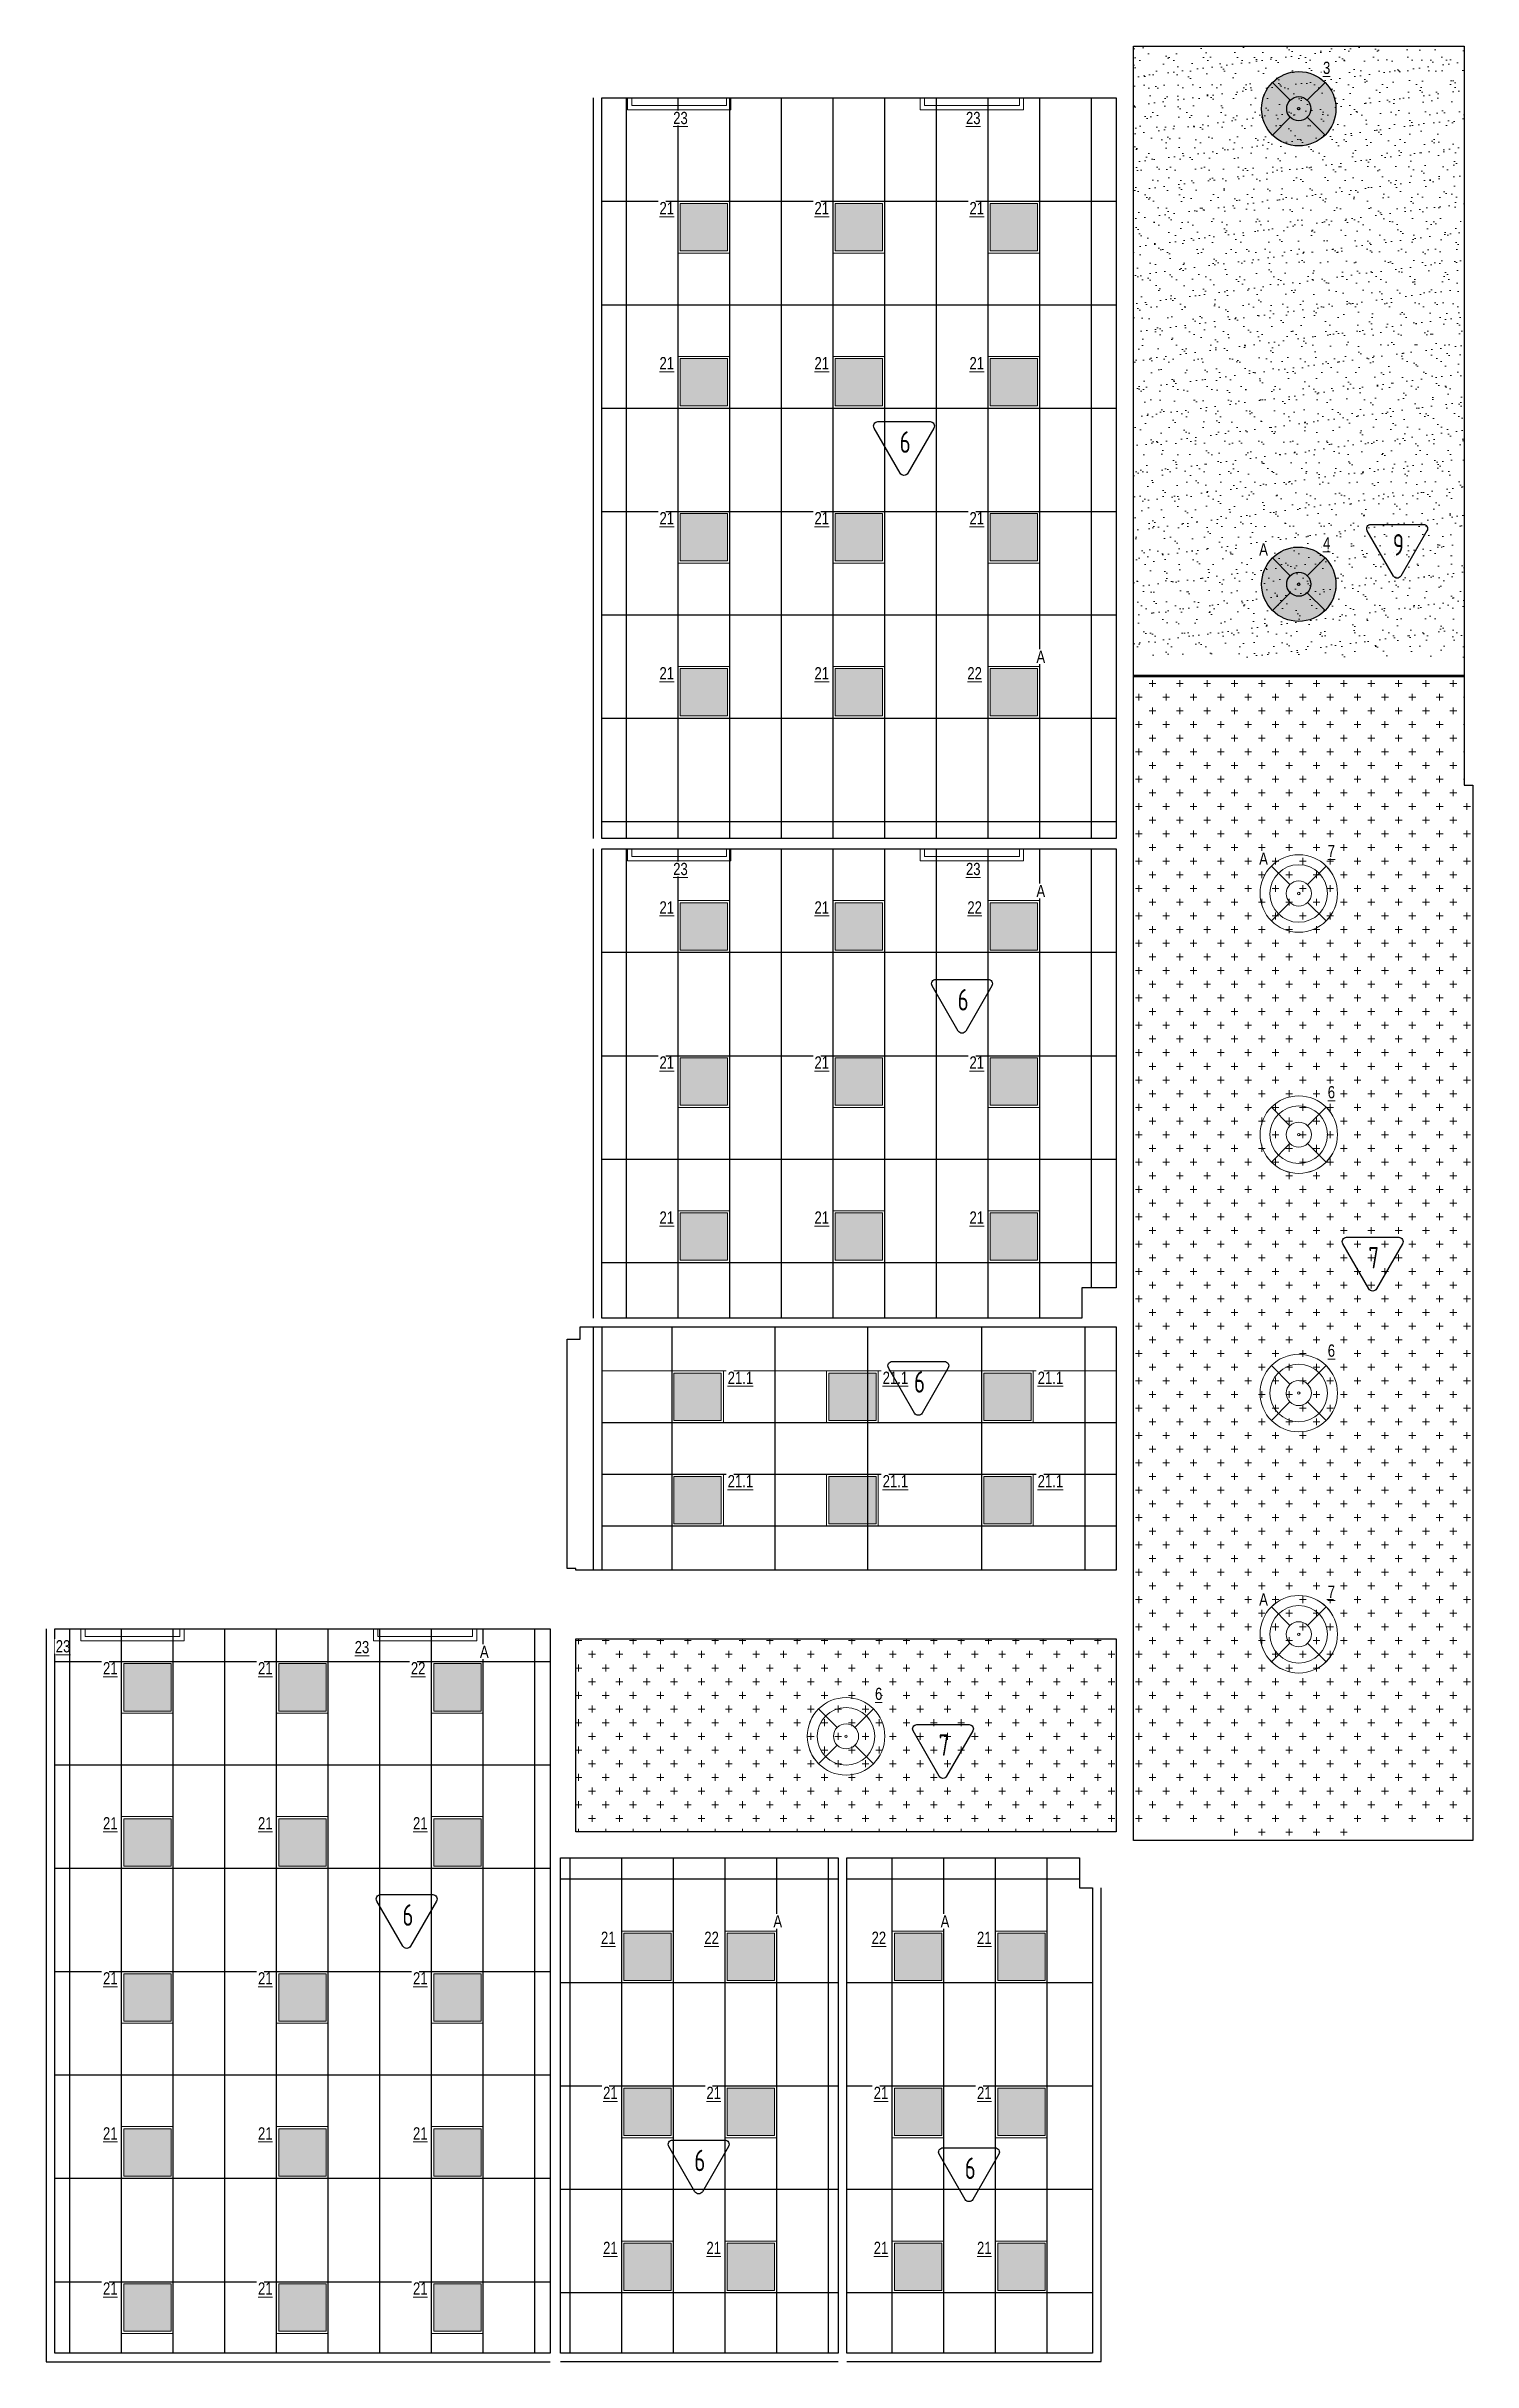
# Model space of a CAD drawing. Header units: millimetres. Extents: x -510890 to 397870, y -45599 to 141350.
# Drawn here: x -76466 to -59901, y 55606 to 82486 of the extents above; entities that cross this region are included whole.
import ezdxf

# ---------------------------------------------------------------- set-up
doc = ezdxf.new("R2010")
doc.units = ezdxf.units.MM
for name, color, linetype, lineweight in [('_ЭОМ_ОБЩ_Освещение_текст тип светильника', 172, 'Continuous', 50), ('_ЭОМ_светильник А', 1, 'Continuous', 35), ('_ЭОМ_светильник Р', 4, 'Continuous', 35), ('АР_Потолки_Штриховка', 252, 'Continuous', 0)]:
    doc.layers.add(name, color=color, linetype=linetype, lineweight=lineweight)
for name, color, linetype in [('X-ref Light', 250, 'Continuous'), ('X-ref Light Emergency', 249, 'Continuous'), ('Штриховка в сечении', 7, 'Continuous')]:
    doc.layers.add(name, color=color, linetype=linetype)
doc.layers.add('АР_Потолок_Покраска', color=7, linetype='Continuous', lineweight=5, true_color=0x007399)
doc.layers.get('X-ref Light').off()
doc.styles.add('ISOCPEUR', font='isocpeur.ttf', dxfattribs={"height": 799.9999999999999})
doc.styles.add('ГОСТ', font='cad.shx', dxfattribs={"width": 0.8})
pattern_1 = [(0, (0, 0), (158.75, 158.75), [79.375, -238.125]), (90, (39.6875, -39.6875), (-158.75, 158.75), [79.375, -238.125])]

msp = doc.modelspace()

# ---------------------------------------------------------------- texts
at = {"char_height": 250, "width": 294.3337657886732, "attachment_point": 1, "style": 'ISOCPEUR'}
for s, insert in [('{\\W0.7;6}', (-66554.76692907134, 78016.32491121805)), ('{\\W0.7;9}', (-60827.85892657051, 76823.29303797113)), ('{\\W0.7;6}', (-65881.25153206848, 71541.50912215619)), ('{\\W0.7;7}', (-61111.76987460829, 68547.27617693142)), ('{\\W0.7;6}', (-66387.8382117525, 67105.53634633322)), ('{\\W0.7;7}', (-66102.40169017391, 62890.62316275257)), ('{\\W0.7;6}', (-72329.50409331734, 60916.16276027809)), ('{\\W0.7;6}', (-68939.27657052968, 58067.03278802044)), ('{\\W0.7;6}', (-65799.39599267628, 57976.50728331369))]:
    msp.add_mtext(s, dxfattribs=dict(at, insert=insert))

# ---------------------------------------------------------------- blocks, each defined once
blk = doc.blocks.new('A$C4757d704')
at = {"true_color": 0xf8f6b0, "transparency": 33554687}
h = blk.add_hatch(color=51, dxfattribs=at)
h.dxf.hatch_style = 1
h.paths.add_polyline_path([(213.8624240825741, 686.4852035840837), (131.8888672508434, 768.4587604158228, 0.198841386224367), (0.1738138333512325, 450.347627666637, 0.1989833504630757), (132.0626810841545, 132.06268108414), (213.8624240825695, 213.8624240825578, -0.1989123673796465), (115.9790415045762, 450.1738138333185, -0.1989123673796514)])
edge = h.paths.add_edge_path()
edge.add_arc((450.1738138333512, 450.1738138333185), 334.194772328775, 135.0000000000014, 180)
edge.add_arc((450.1738138333512, 450.1738138333185), 334.194772328775, 180, 224.9999999999975)
edge.add_line((213.8624240825695, 213.8624240825578), (346.9345847065837, 346.9345847065766))
edge.add_ellipse((450.1738138333512, 450.1738138333185), major_axis=(-146.0023180000051, 0), ratio=0.9999999999999303, start_angle=315.0000000000051, end_angle=404.9999999999949, ccw=False)
edge.add_line((346.9345847065838, 553.4130429600605), (213.8624240825741, 686.4852035840837))
edge = h.paths.add_edge_path()
edge.add_line((213.8624240825741, 686.4852035840837), (346.9345847065837, 553.4130429600605))
edge.add_ellipse((450.1738138333512, 450.1738138333185), major_axis=(-146.0023180000051, 0), ratio=0.9999999999999303, start_angle=225.000000000002, end_angle=315.0000000000051, ccw=False)
edge.add_line((553.4130429601197, 553.4130429600615), (686.4852035841284, 686.4852035840837))
edge.add_arc((450.1738138333512, 450.1738138333185), 334.1947723287751, 44.99999999999855, 135.0000000000014)
h.paths.add_polyline_path([(131.8888672508434, 768.4587604158228), (213.8624240825741, 686.4852035840837, -0.4142135623731099), (686.4852035841284, 686.4852035840837), (768.4587604158592, 768.4587604158228, 0.4143735626423198)])
h.paths.add_polyline_path([(768.4587604158592, 768.4587604158228), (686.4852035841284, 686.4852035840837, -0.1989123673796514), (784.3685861621262, 450.1738138333185, -0.1989123673796514), (686.4852035841284, 213.8624240825533), (768.2849465825407, 132.0626810841327, 0.1989833504630816), (900.1738138333512, 450.347627666637, 0.198841386224367)])
edge = h.paths.add_edge_path()
edge.add_line((686.4852035841284, 686.4852035840837), (553.4130429601175, 553.4130429600593))
edge.add_ellipse((450.1738138333512, 450.1738138333185), major_axis=(-146.0023180000051, 0), ratio=0.9999999999999303, start_angle=495.000000000005, end_angle=585.000000000002, ccw=False)
edge.add_line((553.4130429601188, 346.9345847065764), (686.4852035841284, 213.8624240825533))
edge.add_arc((450.1738138333512, 450.1738138333185), 334.194772328775, 315.0000000000014, 360)
edge.add_arc((450.1738138333513, 450.1738138333185), 334.194772328775, 0, 44.99999999999856)
edge = h.paths.add_edge_path()
edge.add_ellipse((450.1738138333512, 450.1738138333185), major_axis=(-146.0023180000051, 0), ratio=0.9999999999999303, start_angle=404.9999999999949, end_angle=495.000000000005, ccw=False)
edge.add_line((346.9345847065837, 346.9345847065765), (213.8624240825695, 213.8624240825578))
edge.add_arc((450.1738138333512, 450.1738138333185), 334.194772328775, 224.9999999999975, 315.0000000000014)
edge.add_line((686.4852035841284, 213.8624240825533), (553.4130429601188, 346.9345847065764))
h.paths.add_polyline_path([(768.2849465825407, 132.0626810841327), (686.4852035841284, 213.8624240825533, -0.4142135623731155), (213.8624240825695, 213.8624240825578), (132.0626810841545, 132.06268108414, 0.4140535802038305)])
edge = h.paths.add_edge_path()
edge.add_ellipse((450.1738138333512, 450.1738138333185), major_axis=(-146.0023180000051, 0), ratio=0.9999999999999303, start_angle=495.000000000005, end_angle=585.0000000000019)
edge.add_ellipse((450.1738138333512, 450.1738138333185), major_axis=(-146.0023180000051, 0), ratio=0.9999999999999303, start_angle=225.000000000002, end_angle=315.0000000000051)
edge.add_ellipse((450.1738138333512, 450.1738138333185), major_axis=(-146.0023180000051, 0), ratio=0.9999999999999303, start_angle=315.0000000000051, end_angle=404.9999999999948)
edge.add_ellipse((450.1738138333512, 450.1738138333185), major_axis=(-146.0023180000051, 0), ratio=0.9999999999999303, start_angle=404.9999999999948, end_angle=495.000000000005)
edge = h.paths.add_edge_path(flags=0)
edge.add_ellipse((450.1738138333512, 450.1738138333185), major_axis=(-14.60023180000948, 0), ratio=0.999999999998702, start_angle=0, end_angle=360)
edge = h.paths.add_edge_path(flags=16)
edge.add_ellipse((450.1738138333512, 450.1738138333185), major_axis=(-14.60023180000948, 0), ratio=0.999999999998702, start_angle=0, end_angle=360)
at = {"layer": 'АР_Потолки_Штриховка', "color": 18, "ltscale": 100, "true_color": 0x000000}
for points in [[(131.8528573591811, 768.4947703074849), (346.9345847065761, 553.4130429600682)], [(768.4947703075213, 768.4947703074849), (553.4130429601264, 553.4130429600682)], [(346.9345847065761, 346.9345847065688), (131.8528573591811, 131.8528573591666)], [(553.4130429601264, 346.9345847065688), (768.4947703075213, 131.852857359152)]]:
    blk.add_lwpolyline(points, dxfattribs=at)
for centre, radius in [((450.1738138333512, 450.347627666637), 450), ((450.1738138333512, 450.1738138333185), 334.194772328775)]:
    blk.add_circle(centre, radius, dxfattribs=at)
for major_axis, ratio, start_param, end_param in [((-146.0023180000051, 0), 0.9999999999999303, 3.926990816987276, 10.21017612416686), ((-146.0023180000051, 0), 0.9999999999999303, 3.926990816987276, 10.21017612416686), ((-14.60023180000948, 0), 0.999999999998702, 3.926990816987891, 10.21017612416748)]:
    blk.add_ellipse((450.1738138333512, 450.1738138333185), major_axis=major_axis, ratio=ratio, start_param=start_param, end_param=end_param, dxfattribs=at)
blk = doc.blocks.new('светильник школа коридор')
at = {"color": 0, "linetype": 'ByBlock', "lineweight": -2}
for points in [[(-318.3209564741701, 318.3209564741665), (-103.2392291267752, 103.2392291267497)], [(318.3209564741701, 318.3209564741665), (103.2392291267752, 103.2392291267497)], [(-103.2392291267752, -103.2392291267497), (-318.3209564741701, -318.3209564741519)], [(103.2392291267752, -103.2392291267497), (318.3209564741701, -318.3209564741665)]]:
    blk.add_lwpolyline(points, dxfattribs=at)
blk.add_circle((0, 0), 334.194772328775, dxfattribs=at)
for major_axis, ratio, start_param, end_param in [((-450.1738138333509, 0), 0.999999999999928, 3.926990816987278, 10.21017612416686), ((-146.0023180000051, 0), 0.9999999999999303, 3.926990816987276, 10.21017612416686), ((-146.0023180000051, 0), 0.9999999999999303, 3.926990816987276, 10.21017612416686), ((-14.60023180000948, 0), 0.999999999998702, 3.926990816987891, 10.21017612416748)]:
    blk.add_ellipse((0, 0), major_axis=major_axis, ratio=ratio, start_param=start_param, end_param=end_param, dxfattribs=at)
blk = doc.blocks.new('RVE-SLIM-PRIME-595')
at = {"layer": 'Штриховка в сечении', "lineweight": 9, "ltscale": 1000, "true_color": 0xf8f6b0, "transparency": 33554636}
h = blk.add_hatch(color=51, dxfattribs=at)
h.dxf.hatch_style = 1
h.paths.add_polyline_path([(274.9999999999999, 275), (-275, 275), (-275, -274.9999999999999), (275, -274.9999999999999)])
at = {"color": 0, "linetype": 'ByBlock', "lineweight": -2, "ltscale": 40}
for points in [[(300, -300), (-300, -300), (-300, 300), (300, 300)], [(275, -275), (-275, -275), (-275, 275), (275, 275)]]:
    blk.add_lwpolyline(points, close=True, dxfattribs=at)
blk = doc.blocks.new('Кососвет')
at = {"color": 0, "linetype": 'ByBlock', "lineweight": -2, "ltscale": 40}
for points in [[(-600, 26.38208023784682), (600, 26.38208023784682), (600, -111.2262301087801)], [(-600, 26.38208023784682), (-600, -111.2262301087801)], [(-600, -111.2262301087801), (-550, -111.2262301087801)], [(-550, -23.61791976216773), (550, -23.61791976216773)], [(-550, -111.2262301087801), (-550, -23.61791976216773)], [(600, -111.2262301087801), (550, -111.2262301087801), (550, -23.61791976216773)]]:
    blk.add_lwpolyline(points, dxfattribs=at)
blk = doc.blocks.new('подвесной светильник люстра')
at = {"true_color": 0xf8f6b0, "transparency": 33554687}
h = blk.add_hatch(color=51, dxfattribs=at)
h.dxf.hatch_style = 1
edge = h.paths.add_edge_path()
edge.add_ellipse((0, 0), major_axis=(-431.6666666666836, 0), ratio=0.9999999999999278, start_angle=225.0000000000021, end_angle=314.9999999999979)
edge.add_line((-305.234427212194, 305.234427212194), (-98.99494936611666, 98.99494936611666))
edge.add_ellipse((0, 0), major_axis=(-140.0000000000049, 0), ratio=0.9999999999999304, start_angle=225.000000000002, end_angle=314.999999999998, ccw=False)
edge.add_line((98.99494936612066, 98.99494936611336), (305.2344272121939, 305.2344272121939))
edge = h.paths.add_edge_path()
edge.add_ellipse((0, 0), major_axis=(-140.0000000000049, 0), ratio=0.9999999999999304, start_angle=314.999999999998, end_angle=405.000000000002, ccw=False)
edge.add_line((-98.99494936611666, 98.99494936611666), (-305.234427212194, 305.234427212194))
edge.add_ellipse((0, 0), major_axis=(-431.6666666666836, 0), ratio=0.9999999999999278, start_angle=314.9999999999979, end_angle=405.0000000000014)
edge.add_line((-305.2344272121976, -305.2344272121903), (-98.99494936611669, -98.99494936611666))
edge = h.paths.add_edge_path()
edge.add_ellipse((0, 0), major_axis=(-140.0000000000049, 0), ratio=0.9999999999999304, start_angle=405.000000000002, end_angle=494.999999999998, ccw=False)
edge.add_line((-98.99494936611664, -98.99494936611677), (-305.2344272121976, -305.2344272121903))
edge.add_ellipse((0, 0), major_axis=(-431.6666666666836, 0), ratio=0.9999999999999278, start_angle=405.0000000000014, end_angle=494.9999999999979)
edge.add_line((305.234427212194, -305.234427212194), (98.99494936611669, -98.99494936611666))
edge = h.paths.add_edge_path()
edge.add_ellipse((0, 0), major_axis=(-431.6666666666836, 0), ratio=0.9999999999999278, start_angle=494.9999999999979, end_angle=585.0000000000022)
edge.add_line((305.234427212194, 305.2344272121939), (98.99494936612007, 98.99494936611276))
edge.add_ellipse((0, 0), major_axis=(-140.0000000000049, 0), ratio=0.9999999999999304, start_angle=494.999999999998, end_angle=585.000000000002, ccw=False)
edge.add_line((98.99494936611674, -98.99494936611666), (305.2344272121939, -305.234427212194))
edge = h.paths.add_edge_path()
edge.add_ellipse((0, 0), major_axis=(-140.0000000000049, 0), ratio=0.9999999999999304, start_angle=494.999999999998, end_angle=585.0000000000019)
edge.add_ellipse((0, 0), major_axis=(-140.0000000000049, 0), ratio=0.9999999999999304, start_angle=225.000000000002, end_angle=314.999999999998)
edge.add_ellipse((0, 0), major_axis=(-140.0000000000049, 0), ratio=0.9999999999999304, start_angle=314.999999999998, end_angle=405.000000000002)
edge.add_ellipse((0, 0), major_axis=(-140.0000000000049, 0), ratio=0.9999999999999304, start_angle=405.000000000002, end_angle=494.999999999998)
edge = h.paths.add_edge_path(flags=16)
edge.add_ellipse((0, 0), major_axis=(-14.00000000000909, 0), ratio=0.9999999999987021, start_angle=0, end_angle=360)
at = {"color": 0, "linetype": 'ByBlock', "lineweight": -2}
for points in [[(-305.2344272121991, 305.2344272121991), (-98.99494936611154, 98.99494936611154)], [(305.2344272121991, 305.2344272121991), (98.99494936611882, 98.99494936611154)], [(-98.99494936611154, -98.99494936611154), (-305.2344272121918, -305.2344272121845)], [(98.99494936611154, -98.99494936611154), (305.2344272121991, -305.2344272121991)]]:
    blk.add_lwpolyline(points, dxfattribs=at)
for major_axis, ratio, start_param, end_param in [((-431.6666666666836, 0), 0.9999999999999278, 3.926990816987278, 10.21017612416686), ((-140.0000000000049, 0), 0.9999999999999304, 3.926990816987276, 10.21017612416686), ((-140.0000000000049, 0), 0.9999999999999304, 3.926990816987276, 10.21017612416686), ((-14.00000000000909, 0), 0.9999999999987021, 3.926990816987891, 10.21017612416748)]:
    blk.add_ellipse((0, 0), major_axis=major_axis, ratio=ratio, start_param=start_param, end_param=end_param, dxfattribs=at)

# ---------------------------------------------------------------- hatches: boundary and pattern name
at = {"layer": 'АР_Потолки_Штриховка', "ltscale": 100, "true_color": 0xf8f6b0}
h = msp.add_hatch(color=51, dxfattribs=at)
h.dxf.hatch_style = 1
h.paths.add_polyline_path([(-69103.19679297559, 80111.062765638), (-68553.19679297559, 80111.062765638), (-68553.19679297559, 80661.062765638), (-69103.19679297559, 80661.062765638)])
h = msp.add_hatch(color=51, dxfattribs=at)
h.dxf.hatch_style = 1
h.paths.add_polyline_path([(-67303.19679297559, 80111.06276563805), (-66753.19679297559, 80111.06276563805), (-66753.19679297559, 80661.06276563805), (-67303.19679297559, 80661.06276563805)])
h = msp.add_hatch(color=51, dxfattribs=at)
h.dxf.hatch_style = 1
h.paths.add_polyline_path([(-65503.19679297559, 80111.0627656381), (-64953.19679297559, 80111.0627656381), (-64953.19679297559, 80661.0627656381), (-65503.19679297559, 80661.0627656381)])
h = msp.add_hatch(color=51, dxfattribs=at)
h.dxf.hatch_style = 1
h.paths.add_polyline_path([(-69103.19679297553, 78311.07726625483), (-68553.19679297553, 78311.07726625483), (-68553.19679297553, 78861.07726625483), (-69103.19679297553, 78861.07726625483)])
h = msp.add_hatch(color=51, dxfattribs=at)
h.dxf.hatch_style = 1
h.paths.add_polyline_path([(-67303.19679297553, 78311.07726625488), (-66753.19679297553, 78311.07726625488), (-66753.19679297553, 78861.07726625488), (-67303.19679297553, 78861.07726625488)])
h = msp.add_hatch(color=51, dxfattribs=at)
h.dxf.hatch_style = 1
h.paths.add_polyline_path([(-65503.19679297553, 78311.07726625493), (-64953.19679297553, 78311.07726625493), (-64953.19679297553, 78861.07726625493), (-65503.19679297553, 78861.07726625493)])
h = msp.add_hatch(color=51, dxfattribs=at)
h.dxf.hatch_style = 1
h.paths.add_polyline_path([(-69103.19679297559, 76511.062765638), (-68553.19679297559, 76511.062765638), (-68553.19679297559, 77061.062765638), (-69103.19679297559, 77061.062765638)])
h = msp.add_hatch(color=51, dxfattribs=at)
h.dxf.hatch_style = 1
h.paths.add_polyline_path([(-67303.19679297559, 76511.06276563805), (-66753.19679297559, 76511.06276563805), (-66753.19679297559, 77061.06276563805), (-67303.19679297559, 77061.06276563805)])
h = msp.add_hatch(color=51, dxfattribs=at)
h.dxf.hatch_style = 1
h.paths.add_polyline_path([(-65503.19679297559, 76511.0627656381), (-64953.19679297559, 76511.0627656381), (-64953.19679297559, 77061.0627656381), (-65503.19679297559, 77061.0627656381)])
h = msp.add_hatch(color=51, dxfattribs=at)
h.dxf.hatch_style = 1
h.paths.add_polyline_path([(-69103.19679297553, 74711.062765638), (-68553.19679297553, 74711.062765638), (-68553.19679297553, 75261.062765638), (-69103.19679297553, 75261.062765638)])
h = msp.add_hatch(color=51, dxfattribs=at)
h.dxf.hatch_style = 1
h.paths.add_polyline_path([(-67303.19679297553, 74711.06276563805), (-66753.19679297553, 74711.06276563805), (-66753.19679297553, 75261.06276563805), (-67303.19679297553, 75261.06276563805)])
h = msp.add_hatch(color=51, dxfattribs=at)
h.dxf.hatch_style = 1
h.paths.add_polyline_path([(-65503.19679297553, 74711.0627656381), (-64953.19679297553, 74711.0627656381), (-64953.19679297553, 75261.0627656381), (-65503.19679297553, 75261.0627656381)])
h = msp.add_hatch(color=51, dxfattribs=at)
h.dxf.hatch_style = 1
h.paths.add_polyline_path([(-69103.19748754395, 71992.51301568678), (-68553.19748754395, 71992.51301568678), (-68553.19748754395, 72542.51301568678), (-69103.19748754395, 72542.51301568678)])
h = msp.add_hatch(color=51, dxfattribs=at)
h.dxf.hatch_style = 1
h.paths.add_polyline_path([(-67303.19748754395, 71992.51301568684), (-66753.19748754395, 71992.51301568684), (-66753.19748754395, 72542.51301568684), (-67303.19748754395, 72542.51301568684)])
h = msp.add_hatch(color=51, dxfattribs=at)
h.dxf.hatch_style = 1
h.paths.add_polyline_path([(-65503.19748754395, 71992.51301568688), (-64953.19748754395, 71992.51301568688), (-64953.19748754395, 72542.51301568688), (-65503.19748754395, 72542.51301568688)])
h = msp.add_hatch(color=51, dxfattribs=at)
h.dxf.hatch_style = 1
h.paths.add_polyline_path([(-69103.19679297553, 70192.51301568674), (-68553.19679297553, 70192.51301568674), (-68553.19679297553, 70742.51301568674), (-69103.19679297553, 70742.51301568674)])
h = msp.add_hatch(color=51, dxfattribs=at)
h.dxf.hatch_style = 1
h.paths.add_polyline_path([(-67303.19679297553, 70192.5130156868), (-66753.19679297553, 70192.5130156868), (-66753.19679297553, 70742.5130156868), (-67303.19679297553, 70742.5130156868)])
h = msp.add_hatch(color=51, dxfattribs=at)
h.dxf.hatch_style = 1
h.paths.add_polyline_path([(-65503.19679297553, 70192.51301568684), (-64953.19679297553, 70192.51301568684), (-64953.19679297553, 70742.51301568684), (-65503.19679297553, 70742.51301568684)])
h = msp.add_hatch(color=51, dxfattribs=at)
h.dxf.hatch_style = 1
h.paths.add_polyline_path([(-69103.19748754395, 68392.51301568678), (-68553.19748754395, 68392.51301568678), (-68553.19748754395, 68942.51301568678), (-69103.19748754395, 68942.51301568678)])
h = msp.add_hatch(color=51, dxfattribs=at)
h.dxf.hatch_style = 1
h.paths.add_polyline_path([(-67303.19748754395, 68392.51301568684), (-66753.19748754395, 68392.51301568684), (-66753.19748754395, 68942.51301568684), (-67303.19748754395, 68942.51301568684)])
h = msp.add_hatch(color=51, dxfattribs=at)
h.dxf.hatch_style = 1
h.paths.add_polyline_path([(-65503.19748754395, 68392.51301568688), (-64953.19748754395, 68392.51301568688), (-64953.19748754395, 68942.51301568688), (-65503.19748754395, 68942.51301568688)])
h = msp.add_hatch(color=51, dxfattribs=at)
h.dxf.hatch_style = 1
h.paths.add_polyline_path([(-69178.197487544, 66533.18245835244), (-68628.197487544, 66533.18245835244), (-68628.197487544, 67083.18245835244), (-69178.197487544, 67083.18245835244)])
h = msp.add_hatch(color=51, dxfattribs=at)
h.dxf.hatch_style = 1
h.paths.add_polyline_path([(-67378.1974875444, 66533.18245835244), (-66828.1974875444, 66533.18245835244), (-66828.1974875444, 67083.18245835244), (-67378.1974875444, 67083.18245835244)])
h = msp.add_hatch(color=51, dxfattribs=at)
h.dxf.hatch_style = 1
h.paths.add_polyline_path([(-65578.197487544, 66533.18245835115), (-65028.19748754401, 66533.18245835115), (-65028.19748754401, 67083.18245835115), (-65578.197487544, 67083.18245835115)])
h = msp.add_hatch(color=51, dxfattribs=at)
h.dxf.hatch_style = 1
h.paths.add_polyline_path([(-69178.197487544, 65333.1824583525), (-68628.197487544, 65333.1824583525), (-68628.197487544, 65883.1824583525), (-69178.197487544, 65883.1824583525)])
h = msp.add_hatch(color=51, dxfattribs=at)
h.dxf.hatch_style = 1
h.paths.add_polyline_path([(-67378.1974875444, 65333.1824583525), (-66828.1974875444, 65333.1824583525), (-66828.1974875444, 65883.1824583525), (-67378.1974875444, 65883.1824583525)])
h = msp.add_hatch(color=51, dxfattribs=at)
h.dxf.hatch_style = 1
h.paths.add_polyline_path([(-65578.197487544, 65333.18245835121), (-65028.19748754401, 65333.18245835121), (-65028.19748754401, 65883.1824583512), (-65578.197487544, 65883.1824583512)])
h = msp.add_hatch(color=51, dxfattribs=at)
h.dxf.hatch_style = 1
h.paths.add_polyline_path([(-75565.67833215548, 63159.68302669108), (-75015.67833215548, 63159.68302669108), (-75015.67833215548, 63709.68302669108), (-75565.67833215548, 63709.68302669108)])
h = msp.add_hatch(color=51, dxfattribs=at)
h.dxf.hatch_style = 1
h.paths.add_polyline_path([(-73765.67833215548, 63159.68302669114), (-73215.67833215548, 63159.68302669114), (-73215.67833215548, 63709.68302669114), (-73765.67833215548, 63709.68302669114)])
h = msp.add_hatch(color=51, dxfattribs=at)
h.dxf.hatch_style = 1
h.paths.add_polyline_path([(-71965.67833215548, 63159.68302669119), (-71415.67833215548, 63159.68302669119), (-71415.67833215548, 63709.68302669119), (-71965.67833215548, 63709.68302669119)])
h = msp.add_hatch(color=51, dxfattribs=at)
h.dxf.hatch_style = 1
h.paths.add_polyline_path([(-75565.67585834212, 61359.68220208815), (-75015.67585834212, 61359.68220208815), (-75015.67585834212, 61909.68220208815), (-75565.67585834212, 61909.68220208815)])
h = msp.add_hatch(color=51, dxfattribs=at)
h.dxf.hatch_style = 1
h.paths.add_polyline_path([(-73765.67585834212, 61359.68220208821), (-73215.67585834212, 61359.68220208821), (-73215.67585834212, 61909.68220208821), (-73765.67585834212, 61909.68220208821)])
h = msp.add_hatch(color=51, dxfattribs=at)
h.dxf.hatch_style = 1
h.paths.add_polyline_path([(-71965.67585834212, 61359.68220208825), (-71415.67585834212, 61359.68220208825), (-71415.67585834212, 61909.68220208825), (-71965.67585834212, 61909.68220208825)])
h = msp.add_hatch(color=51, dxfattribs=at)
h.dxf.hatch_style = 1
h.paths.add_polyline_path([(-69758.17205932896, 60030.68096531098), (-69208.17205932896, 60030.68096531098), (-69208.17205932896, 60580.68096531098), (-69758.17205932896, 60580.68096531098)])
h = msp.add_hatch(color=51, dxfattribs=at)
h.dxf.hatch_style = 1
h.paths.add_polyline_path([(-68558.17205932902, 60030.68096531096), (-68008.17205932902, 60030.68096531096), (-68008.17205932902, 60580.68096531096), (-68558.17205932902, 60580.68096531096)])
h = msp.add_hatch(color=51, dxfattribs=at)
h.dxf.hatch_style = 1
h.paths.add_polyline_path([(-66615.68189459697, 60030.68096531098), (-66065.68189459697, 60030.68096531098), (-66065.68189459697, 60580.68096531098), (-66615.68189459697, 60580.68096531098)])
h = msp.add_hatch(color=51, dxfattribs=at)
h.dxf.hatch_style = 1
h.paths.add_polyline_path([(-65415.68189459702, 60030.6809653109), (-64865.68189459702, 60030.6809653109), (-64865.68189459702, 60580.6809653109), (-65415.68189459702, 60580.6809653109)])
h = msp.add_hatch(color=51, dxfattribs=at)
h.dxf.hatch_style = 1
h.paths.add_polyline_path([(-75565.65930337078, 59559.68302684263), (-75015.65930337078, 59559.68302684263), (-75015.65930337078, 60109.68302684263), (-75565.65930337078, 60109.68302684263)])
h = msp.add_hatch(color=51, dxfattribs=at)
h.dxf.hatch_style = 1
h.paths.add_polyline_path([(-73765.65930337078, 59559.68302684269), (-73215.65930337078, 59559.68302684269), (-73215.65930337078, 60109.68302684269), (-73765.65930337078, 60109.68302684269)])
h = msp.add_hatch(color=51, dxfattribs=at)
h.dxf.hatch_style = 1
h.paths.add_polyline_path([(-71965.65930337078, 59559.68302684273), (-71415.65930337078, 59559.68302684273), (-71415.65930337078, 60109.68302684273), (-71965.65930337078, 60109.68302684273)])
h = msp.add_hatch(color=51, dxfattribs=at)
h.dxf.hatch_style = 1
h.paths.add_polyline_path([(-69758.172059329, 58230.68096531098), (-69208.172059329, 58230.68096531098), (-69208.172059329, 58780.68096531098), (-69758.172059329, 58780.68096531098)])
h = msp.add_hatch(color=51, dxfattribs=at)
h.dxf.hatch_style = 1
h.paths.add_polyline_path([(-68558.17205932905, 58230.68096531096), (-68008.17205932905, 58230.68096531096), (-68008.17205932905, 58780.68096531096), (-68558.17205932905, 58780.68096531096)])
h = msp.add_hatch(color=51, dxfattribs=at)
h.dxf.hatch_style = 1
h.paths.add_polyline_path([(-66615.681894597, 58230.68096531098), (-66065.681894597, 58230.68096531098), (-66065.681894597, 58780.68096531098), (-66615.681894597, 58780.68096531098)])
h = msp.add_hatch(color=51, dxfattribs=at)
h.dxf.hatch_style = 1
h.paths.add_polyline_path([(-65415.68189459704, 58230.6809653109), (-64865.68189459704, 58230.6809653109), (-64865.68189459704, 58780.6809653109), (-65415.68189459704, 58780.6809653109)])
h = msp.add_hatch(color=51, dxfattribs=at)
h.dxf.hatch_style = 1
h.paths.add_polyline_path([(-75565.65682955741, 57759.6822022397), (-75015.65682955741, 57759.6822022397), (-75015.65682955741, 58309.6822022397), (-75565.65682955741, 58309.6822022397)])
h = msp.add_hatch(color=51, dxfattribs=at)
h.dxf.hatch_style = 1
h.paths.add_polyline_path([(-73765.65682955741, 57759.68220223975), (-73215.65682955741, 57759.68220223975), (-73215.65682955741, 58309.68220223975), (-73765.65682955741, 58309.68220223975)])
h = msp.add_hatch(color=51, dxfattribs=at)
h.dxf.hatch_style = 1
h.paths.add_polyline_path([(-71965.65682955741, 57759.6822022398), (-71415.65682955741, 57759.6822022398), (-71415.65682955741, 58309.6822022398), (-71965.65682955741, 58309.6822022398)])
h = msp.add_hatch(color=51, dxfattribs=at)
h.dxf.hatch_style = 1
h.paths.add_polyline_path([(-69758.17205932902, 56430.68096531098), (-69208.17205932902, 56430.68096531098), (-69208.17205932902, 56980.68096531098), (-69758.17205932902, 56980.68096531098)])
h = msp.add_hatch(color=51, dxfattribs=at)
h.dxf.hatch_style = 1
h.paths.add_polyline_path([(-68558.17205932908, 56430.68096531096), (-68008.17205932908, 56430.68096531096), (-68008.17205932908, 56980.68096531096), (-68558.17205932908, 56980.68096531096)])
h = msp.add_hatch(color=51, dxfattribs=at)
h.dxf.hatch_style = 1
h.paths.add_polyline_path([(-66615.68189459703, 56430.68096531098), (-66065.68189459703, 56430.68096531098), (-66065.68189459703, 56980.68096531098), (-66615.68189459703, 56980.68096531098)])
h = msp.add_hatch(color=51, dxfattribs=at)
h.dxf.hatch_style = 1
h.paths.add_polyline_path([(-65415.68189459707, 56430.6809653109), (-64865.68189459707, 56430.6809653109), (-64865.68189459707, 56980.6809653109), (-65415.68189459707, 56980.6809653109)])
h = msp.add_hatch(color=51, dxfattribs=at)
h.dxf.hatch_style = 1
h.paths.add_polyline_path([(-75565.6974875447, 55959.68302659051), (-75015.6974875447, 55959.68302659051), (-75015.6974875447, 56509.68302659051), (-75565.6974875447, 56509.68302659051)])
h = msp.add_hatch(color=51, dxfattribs=at)
h.dxf.hatch_style = 1
h.paths.add_polyline_path([(-73765.6974875447, 55959.68302659057), (-73215.6974875447, 55959.68302659057), (-73215.6974875447, 56509.68302659057), (-73765.6974875447, 56509.68302659057)])
h = msp.add_hatch(color=51, dxfattribs=at)
h.dxf.hatch_style = 1
h.paths.add_polyline_path([(-71965.6974875447, 55959.68302659061), (-71415.6974875447, 55959.68302659061), (-71415.6974875447, 56509.68302659061), (-71965.6974875447, 56509.68302659061)])
at = {"layer": 'АР_Потолок_Покраска'}
h = msp.add_hatch(dxfattribs=at)
h.set_pattern_fill('AR-SAND', color=256, scale=5)
h.set_pattern_definition([(37.50000000000001, (-268527.4390438054, 47614.56216568896), (-8.000156479920228, 244.7066186646712), [0, -193.04, 0, -215.9, 0, -206.375]), (7.499999999999999, (-268527.4390438054, 47614.56216568896), (224.7616415690013, 358.4125502841771), [0, -104.14, 0, -173.99, 0, -66.67500000000001]), (327.5, (-268683.6490438053, 47614.56216568896), (395.496185120729, 0.718592339272881), [0, -63.5, 0, -228.6, 0, -298.45]), (317.5, (-268683.6490438053, 47614.56216568896), (381.7782262361486, 111.4646616286082), [0, -31.75, 0, -149.86, 0, -171.45])])
h.paths.add_polyline_path([(-60000.66254310351, 82485.68245835253), (-60000.69748754395, 75385.68514708159), (-63840.69750253737, 75385.67976962395), (-63840.69748754407, 82485.68245835252)])
h = msp.add_hatch(dxfattribs=at)
h.set_pattern_fill('CROSS', color=256, scale=25)
h.set_pattern_definition(pattern_1)
h.paths.add_polyline_path([(-63840.6974875439, 75185.68245835457), (-60000.6974875438, 75185.68245835454), (-60000.69748754398, 73908.16474467111), (-59900.69748754386, 73908.16474467111), (-59900.69748754374, 71908.16474467111), (-59900.69748754362, 61806.44125339684), (-61120.69749098908, 61806.44125339689), (-61120.69749098908, 61655.6824583524), (-62670.6974840993, 61655.68245839203), (-62670.6974840993, 61806.44125339693), (-63840.69748754398, 61806.44125339684)])
h = msp.add_hatch(dxfattribs=at)
h.set_pattern_fill('CROSS', color=256, scale=25)
h.set_pattern_definition(pattern_1)
h.paths.add_polyline_path([(-70315.69748754398, 63995.68251066422), (-64040.69748754386, 63995.68251066434), (-64040.69748754386, 61755.6824583915), (-70315.69748754398, 61755.6824583915)])

# ---------------------------------------------------------------- linework, layer by layer
for p, q in [((-70113.63208306623, 67620.68245835253), (-70113.63208306623, 64795.68245835247)), ((-70015.69748754115, 67620.68245835253), (-70015.69748754115, 64795.68245835247))]:
    msp.add_line(p, q)
for points in [[(-60000.66254310351, 82485.68245835253), (-60000.69748754395, 75165.68245835252), (-63840.69750253737, 75165.67708089488), (-63840.69748754407, 82485.68245835252)], [(-70015.69748754418, 81886.06276563783), (-64040.69748754209, 81886.06276563783), (-64040.69748754209, 73287.51301568677), (-70015.69748754418, 73287.51301568677)], [(-63840.6974875439, 75185.68245835457), (-60000.6974875438, 75185.68245835454), (-60000.69748754398, 73908.16474467111), (-59900.69748754386, 73908.16474467111), (-59900.69748754374, 71908.16474467111), (-59900.69748754363, 61655.6824583915), (-63840.69748754398, 61655.68245839226)], [(-70015.69748754115, 73167.51301568677), (-64040.69748754209, 73167.51301568677), (-64040.69748754415, 68070.68262842362), (-64440.69748754427, 68070.68262842362), (-64440.69748754427, 67720.68245835253), (-70015.69748754115, 67720.68245835253)], [(-70415.69748754418, 67475.6824583526), (-70265.05628249042, 67475.6824583526), (-70265.0562824904, 67620.68245835253), (-64040.69748754409, 67620.68245835253), (-64040.69748754408, 64795.68245835247), (-70315.69748754421, 64795.68245835247), (-70315.69748754418, 64815.68245835247), (-70415.69748754418, 64815.68245835247)], [(-76365.6974875443, 64113.42715759079), (-70615.69748754395, 64113.42715759086), (-70615.69748754418, 55705.68245835377), (-76365.6974875443, 55705.68245835377)], [(-70315.69748754398, 63995.68251066422), (-64040.69748754386, 63995.68251066434), (-64040.69748754386, 61755.6824583915), (-70315.69748754398, 61755.6824583915)], [(-70495.66498003523, 61455.68282835319), (-67270.67913862235, 61455.68245835246), (-67270.67913862257, 55705.69643967564), (-70495.6649800353, 55705.67939304493)], [(-67170.68229102934, 61455.70040454256), (-64465.70181004211, 61455.68245835252), (-64465.70190183393, 61105.68228827804), (-64315.701810042, 61105.68228827804), (-64315.69814830184, 55705.71375156387), (-67170.68229102941, 55705.69696923431)]]:
    msp.add_lwpolyline(points, close=True)
for points in [[(-70115.69748754418, 81886.06276563797), (-70115.69748754302, 73287.51301568677)], [(-69728.19748754395, 73287.51301568677), (-69728.19748754395, 81886.06276563783)], [(-69128.19748754395, 73287.51301568677), (-69128.19748754395, 81886.06276563783)], [(-68528.19748754395, 73287.51301568677), (-68528.19748754395, 81886.06276563783)], [(-67928.19748754395, 73287.51301568677), (-67928.19748754395, 81886.06276563783)], [(-67328.19748754395, 73287.51301568677), (-67328.19748754395, 81886.06276563783)], [(-66728.19748754395, 73287.51301568677), (-66728.19748754395, 81886.06276563783)], [(-66128.19748754395, 73287.51301568677), (-66128.19748754395, 81886.06276563783)], [(-65528.19748754395, 73287.51301568677), (-65528.19748754395, 81886.06276563783)], [(-64928.19748754395, 73287.51301568677), (-64928.19748754395, 81886.06276563783)], [(-64328.19790570642, 73287.51301568677), (-64328.20113349046, 81886.06276563783)], [(-70015.69748754418, 80686.06276563797), (-64040.69748754404, 80686.06276563814)], [(-70015.69748754418, 79486.06276563797), (-64040.69748754401, 79486.06276563814)], [(-70015.69748754418, 78286.06276563797), (-64040.69748754398, 78286.06276563814)], [(-70015.69748754418, 77086.06276563797), (-64040.69748754395, 77086.06276563814)], [(-70015.69748754418, 75886.06276563797), (-64040.69748754392, 75886.06276563814)], [(-70015.69748754418, 74686.06276563797), (-64040.69748754389, 74686.06276563814)], [(-70015.69748754418, 73486.06276563797), (-64040.69748754386, 73486.06276563814)], [(-70115.69748754115, 73167.51301568677), (-70115.69748754115, 67720.68245835253)], [(-69728.19748754395, 67720.68245835253), (-69728.19748754395, 73167.51301568677)], [(-69128.19748754395, 67720.68245835253), (-69128.19748754395, 73167.51301568677)], [(-68528.19748754395, 67720.68245835253), (-68528.19748754395, 73167.51301568677)], [(-67928.19748754395, 67720.68245835253), (-67928.19748754395, 73167.51301568677)], [(-67328.19748754395, 67720.68245835253), (-67328.19748754395, 73167.51301568677)], [(-66728.19748754395, 67720.68245835253), (-66728.19748754395, 73167.51301568677)], [(-66128.19748754395, 67720.68245835253), (-66128.19748754395, 73167.51301568677)], [(-65528.19748754395, 67720.68245835253), (-65528.19748754395, 73167.51301568677)], [(-64928.19748754395, 67720.68245835253), (-64928.19748754395, 73167.51301568677)], [(-64328.19790570642, 68070.68262842362), (-64328.19995037596, 73167.51301568677)], [(-70015.69748754115, 71967.51301568674), (-64040.69748754423, 71967.51301568688)], [(-70015.69748754115, 70767.51301568674), (-64040.6974875442, 70767.51301568688)], [(-70015.69748754115, 69567.51301568674), (-64040.69748754417, 69567.51301568688)], [(-70015.69748754115, 68367.51301568674), (-64040.69748754414, 68367.51301568688)], [(-69203.19748754334, 67620.68245835253), (-69203.19748754434, 64795.68245835247)], [(-68003.19748754334, 67620.68245835253), (-68003.19748754434, 64795.68245835247)], [(-66928.19748754162, 67620.68245835253), (-66928.19748754262, 64795.68245835247)], [(-65603.19748754334, 67620.68245835253), (-65603.19748754434, 64795.68245835247)], [(-64403.19748754333, 67620.68245835253), (-64403.19748754435, 64795.68245835247)], [(-70015.69748754115, 67112.72075522394), (-64040.69748754409, 67108.1824583525)], [(-70015.69748754115, 66508.1824583525), (-64040.69748754409, 66508.1824583525)], [(-70015.69748754115, 65908.1824583525), (-64040.69748754409, 65908.1824583525)], [(-70015.69748754115, 65308.1824583525), (-64040.69748754409, 65308.1824583525)], [(-76465.69748754434, 64113.42715759076), (-76465.69748754418, 55605.68245835247), (-70615.66498003696, 55605.68245835247)], [(-76190.6974875447, 55705.68245835377), (-76190.6974875447, 64113.42715759079)], [(-75590.6974875447, 55705.68245835377), (-75590.6974875447, 64113.4271575908)], [(-74990.6974875447, 55705.68245835377), (-74990.6974875447, 64113.42715759081)], [(-74390.6974875447, 55705.68245835377), (-74390.6974875447, 64113.42715759081)], [(-73790.6974875447, 55705.68245835377), (-73790.6974875447, 64113.42715759082)], [(-73190.6974875447, 55705.68245835377), (-73190.6974875447, 64113.42715759084)], [(-72590.6974875447, 55705.68245835377), (-72590.6974875447, 64113.42715759084)], [(-71990.6974875447, 55705.68245835377), (-71990.6974875447, 64113.42715759085)], [(-71390.6974875447, 55705.68245835377), (-71390.6974875447, 64113.42715759086)], [(-70790.69788170108, 55705.68245835377), (-70790.70103785937, 64113.42715759086)], [(-76365.6974875443, 63734.67615518549), (-70615.70927498402, 63734.706548321)], [(-76365.6974875443, 62534.67615516873), (-70615.70293205578, 62534.70654833776)], [(-76365.6974875443, 61334.67615515197), (-70615.69658912753, 61334.70654835452)], [(-70383.17205932896, 55705.67998766003), (-70383.17205932886, 61455.6826829651)], [(-69783.17205932896, 55705.68315914014), (-69783.17205932886, 61455.6826829651)], [(-69183.17205932896, 55705.68633062024), (-69183.17205932886, 61455.68268296509)], [(-68583.17205932896, 55705.68950210034), (-68583.17205932886, 61455.68268296507)], [(-67983.17205932896, 55705.69267358044), (-67983.17205932886, 61455.68268296507)], [(-67383.17205932896, 55705.69584506054), (-67383.17205932886, 61455.68268296506)], [(-66640.68189459696, 55705.70031839432), (-66640.68189459686, 61455.70014025946)], [(-66040.68189459696, 55705.70356183675), (-66040.68189459686, 61455.70014025945)], [(-65440.68189459696, 55705.70680527919), (-65440.68189459686, 61455.70014025944)], [(-64840.68189459696, 55705.71004872162), (-64840.68189459686, 61455.70014025943)], [(-67270.67913862236, 61205.68096531098), (-70495.66498003523, 61205.68096531098)], [(-64465.70186249039, 61205.68096531098), (-67170.68229102934, 61205.68096531098)], [(-76365.6974875443, 60134.6761551352), (-70615.69024619929, 60134.70654837129)], [(-67270.6791386224, 60005.68096531098), (-70495.66498003525, 60005.68096531098)], [(-64315.70106412672, 60005.68096531098), (-67170.68229102936, 60005.68096531098)], [(-76365.6974875443, 58934.67615511844), (-70615.68390327104, 58934.70654838805)], [(-67270.67913862245, 58805.68096531098), (-70495.66498003526, 58805.68096531098)], [(-64315.70025040195, 58805.68096531098), (-67170.68229102937, 58805.68096531098)], [(-76365.6974875443, 57734.67615510168), (-70615.6775603428, 57734.70654840481)], [(-67270.6791386225, 57605.68096531098), (-70495.66498003528, 57605.68096531098)], [(-64315.69943667717, 57605.68096531098), (-67170.68229102938, 57605.68096531098)], [(-76365.6974875443, 56534.67615508492), (-70615.67121741455, 56534.70654842158)], [(-67270.67913862254, 56405.68096531098), (-70495.66498003529, 56405.68096531098)], [(-64315.69862295239, 56405.68096531098), (-67170.6822910294, 56405.68096531098)], [(-70495.6649800353, 55606.66897720648), (-67270.66577811727, 55606.66893120379)], [(-67170.66657098835, 55606.67020194609), (-64215.69762486263, 55606.6858212427)]]:
    msp.add_lwpolyline(points)
for points in [[(-66808.45916719898, 78128.4069467372), (-66202.24122646963, 78128.40694673697, -0.5773494962845065), (-66158.93997735274, 78053.40718404134), (-66462.04886186926, 77528.40719583316, -0.5773541042744643), (-66548.65168988076, 77528.40719583316), (-66851.76035184448, 78053.40679856983, -0.5773491286020777), (-66808.45916719898, 78128.4069467372, -1.710881644036777e-06)], [(-61081.55116469815, 76935.37507349029), (-60475.3332239688, 76935.37507349005, -0.5773494962845065), (-60432.03197485191, 76860.37531079442), (-60735.14085936843, 76335.37532258625, -0.5773541042744643), (-60821.74368737993, 76335.37532258625), (-61124.85234934365, 76860.37492532292, -0.5773491286020777), (-61081.55116469815, 76935.37507349029, -1.710881644036777e-06)], [(-66134.94377019611, 71653.59115767534), (-65528.72582946677, 71653.59115767511, -0.5773494962845065), (-65485.42458034988, 71578.59139497948), (-65788.5334648664, 71053.5914067713, -0.5773541042744643), (-65875.1362928779, 71053.5914067713), (-66178.24495484162, 71578.59100950797, -0.5773491286020777), (-66134.94377019611, 71653.59115767534, -1.710881644036777e-06)], [(-61365.46211273593, 68659.35821245056), (-60759.24417200658, 68659.35821245033, -0.5773494962845065), (-60715.94292288969, 68584.3584497547), (-61019.05180740621, 68059.35846154651, -0.5773541042744643), (-61105.65463541771, 68059.35846154651), (-61408.76329738143, 68584.3580642832, -0.5773491286020777), (-61365.46211273593, 68659.35821245056, -1.710881644036777e-06)], [(-66641.53044988014, 67217.61838185237), (-66035.3125091508, 67217.61838185214, -0.5773494962845065), (-65992.0112600339, 67142.6186191565), (-66295.12014455043, 66617.61863094833, -0.5773541042744643), (-66381.72297256193, 66617.61863094833), (-66684.83163452565, 67142.618233685, -0.5773491286020777), (-66641.53044988014, 67217.61838185237, -1.710881644036777e-06)], [(-66356.09392830155, 63002.70519827171), (-65749.8759875722, 63002.70519827148, -0.5773494962845065), (-65706.57473845531, 62927.70543557584), (-66009.68362297183, 62402.70544736765, -0.5773541042744643), (-66096.28645098333, 62402.70544736765), (-66399.39511294705, 62927.70505010434, -0.5773491286020777), (-66356.09392830155, 63002.70519827171, -1.710881644036777e-06)], [(-72583.19633144498, 61028.24479579725), (-71976.97839071564, 61028.24479579701, -0.5773494962845065), (-71933.67714159875, 60953.24503310138), (-72236.78602611527, 60428.24504489321, -0.5773541042744643), (-72323.38885412677, 60428.24504489321), (-72626.49751609049, 60953.24464762988, -0.5773491286020777), (-72583.19633144498, 61028.24479579725, -1.710881644036777e-06)], [(-69192.96880865732, 58179.1148235396), (-68586.75086792797, 58179.11482353936, -0.5773494962845065), (-68543.44961881108, 58104.11506084373), (-68846.5585033276, 57579.11507263556, -0.5773541042744643), (-68933.1613313391, 57579.11507263556), (-69236.26999330282, 58104.11467537223, -0.5773491286020777), (-69192.96880865732, 58179.1148235396, -1.710881644036777e-06)], [(-66053.08823080391, 58088.58931883285), (-65446.87029007457, 58088.58931883262, -0.5773494962845065), (-65403.56904095768, 58013.58955613698), (-65706.6779254742, 57488.58956792881, -0.5773541042744643), (-65793.2807534857, 57488.58956792881), (-66096.38941544942, 58013.58917066548, -0.5773491286020777), (-66053.08823080391, 58088.58931883285, -1.710881644036777e-06)]]:
    msp.add_lwpolyline(points, format="xyb")
at = {"ltscale": 1000}
msp.add_lwpolyline([(-64215.69762486263, 55606.6858212427), (-64215.701810042, 61105.68228827804)], dxfattribs=at)
at = {"layer": 'АР_Потолки_Штриховка', "color": 18, "ltscale": 100, "true_color": 0x000000}
for points in [[(-68528.19679297559, 80086.062765638), (-69128.19679297559, 80086.062765638), (-69128.19679297559, 80686.062765638), (-68528.19679297559, 80686.062765638)], [(-68553.19679297559, 80111.062765638), (-69103.19679297559, 80111.062765638), (-69103.19679297559, 80661.062765638), (-68553.19679297559, 80661.062765638)], [(-66728.19679297559, 80086.06276563805), (-67328.19679297559, 80086.06276563805), (-67328.19679297559, 80686.06276563805), (-66728.19679297559, 80686.06276563805)], [(-66753.19679297559, 80111.06276563805), (-67303.19679297559, 80111.06276563805), (-67303.19679297559, 80661.06276563805), (-66753.19679297559, 80661.06276563805)], [(-64928.19679297559, 80086.0627656381), (-65528.19679297559, 80086.0627656381), (-65528.19679297559, 80686.0627656381), (-64928.19679297559, 80686.0627656381)], [(-64953.19679297559, 80111.0627656381), (-65503.19679297559, 80111.0627656381), (-65503.19679297559, 80661.0627656381), (-64953.19679297559, 80661.0627656381)], [(-68528.19679297553, 78286.07726625483), (-69128.19679297553, 78286.07726625483), (-69128.19679297553, 78886.07726625483), (-68528.19679297553, 78886.07726625483)], [(-68553.19679297553, 78311.07726625483), (-69103.19679297553, 78311.07726625483), (-69103.19679297553, 78861.07726625483), (-68553.19679297553, 78861.07726625483)], [(-66728.19679297553, 78286.07726625488), (-67328.19679297553, 78286.07726625488), (-67328.19679297553, 78886.07726625488), (-66728.19679297553, 78886.07726625488)], [(-66753.19679297553, 78311.07726625488), (-67303.19679297553, 78311.07726625488), (-67303.19679297553, 78861.07726625488), (-66753.19679297553, 78861.07726625488)], [(-64928.19679297553, 78286.07726625493), (-65528.19679297553, 78286.07726625493), (-65528.19679297553, 78886.07726625493), (-64928.19679297553, 78886.07726625493)], [(-64953.19679297553, 78311.07726625493), (-65503.19679297553, 78311.07726625493), (-65503.19679297553, 78861.07726625493), (-64953.19679297553, 78861.07726625493)], [(-68528.19679297559, 76486.062765638), (-69128.19679297559, 76486.062765638), (-69128.19679297559, 77086.062765638), (-68528.19679297559, 77086.062765638)], [(-68553.19679297559, 76511.062765638), (-69103.19679297559, 76511.062765638), (-69103.19679297559, 77061.062765638), (-68553.19679297559, 77061.062765638)], [(-66728.19679297559, 76486.06276563805), (-67328.19679297559, 76486.06276563805), (-67328.19679297559, 77086.06276563805), (-66728.19679297559, 77086.06276563805)], [(-66753.19679297559, 76511.06276563805), (-67303.19679297559, 76511.06276563805), (-67303.19679297559, 77061.06276563805), (-66753.19679297559, 77061.06276563805)], [(-64928.19679297559, 76486.0627656381), (-65528.19679297559, 76486.0627656381), (-65528.19679297559, 77086.0627656381), (-64928.19679297559, 77086.0627656381)], [(-64953.19679297559, 76511.0627656381), (-65503.19679297559, 76511.0627656381), (-65503.19679297559, 77061.0627656381), (-64953.19679297559, 77061.0627656381)], [(-68528.19679297553, 74686.062765638), (-69128.19679297553, 74686.062765638), (-69128.19679297553, 75286.062765638), (-68528.19679297553, 75286.062765638)], [(-66728.19679297553, 74686.06276563805), (-67328.19679297553, 74686.06276563805), (-67328.19679297553, 75286.06276563805), (-66728.19679297553, 75286.06276563805)], [(-64928.19679297553, 74686.0627656381), (-65528.19679297553, 74686.0627656381), (-65528.19679297553, 75286.0627656381), (-64928.19679297553, 75286.0627656381)], [(-68553.19679297553, 74711.062765638), (-69103.19679297553, 74711.062765638), (-69103.19679297553, 75261.062765638), (-68553.19679297553, 75261.062765638)], [(-66753.19679297553, 74711.06276563805), (-67303.19679297553, 74711.06276563805), (-67303.19679297553, 75261.06276563805), (-66753.19679297553, 75261.06276563805)], [(-64953.19679297553, 74711.0627656381), (-65503.19679297553, 74711.0627656381), (-65503.19679297553, 75261.0627656381), (-64953.19679297553, 75261.0627656381)], [(-68528.19748754395, 71967.51301568678), (-69128.19748754395, 71967.51301568678), (-69128.19748754395, 72567.51301568678), (-68528.19748754395, 72567.51301568678)], [(-68553.19748754395, 71992.51301568678), (-69103.19748754395, 71992.51301568678), (-69103.19748754395, 72542.51301568678), (-68553.19748754395, 72542.51301568678)], [(-66728.19748754395, 71967.51301568684), (-67328.19748754395, 71967.51301568684), (-67328.19748754395, 72567.51301568684), (-66728.19748754395, 72567.51301568684)], [(-66753.19748754395, 71992.51301568684), (-67303.19748754395, 71992.51301568684), (-67303.19748754395, 72542.51301568684), (-66753.19748754395, 72542.51301568684)], [(-64928.19748754395, 71967.51301568688), (-65528.19748754395, 71967.51301568688), (-65528.19748754395, 72567.51301568688), (-64928.19748754395, 72567.51301568688)], [(-64953.19748754395, 71992.51301568688), (-65503.19748754395, 71992.51301568688), (-65503.19748754395, 72542.51301568688), (-64953.19748754395, 72542.51301568688)], [(-68528.19679297553, 70167.51301568674), (-69128.19679297553, 70167.51301568674), (-69128.19679297553, 70767.51301568674), (-68528.19679297553, 70767.51301568674)], [(-68553.19679297553, 70192.51301568674), (-69103.19679297553, 70192.51301568674), (-69103.19679297553, 70742.51301568674), (-68553.19679297553, 70742.51301568674)], [(-66728.19679297553, 70167.5130156868), (-67328.19679297553, 70167.5130156868), (-67328.19679297553, 70767.5130156868), (-66728.19679297553, 70767.5130156868)], [(-66753.19679297553, 70192.5130156868), (-67303.19679297553, 70192.5130156868), (-67303.19679297553, 70742.5130156868), (-66753.19679297553, 70742.5130156868)], [(-64928.19679297553, 70167.51301568684), (-65528.19679297553, 70167.51301568684), (-65528.19679297553, 70767.51301568684), (-64928.19679297553, 70767.51301568684)], [(-64953.19679297553, 70192.51301568684), (-65503.19679297553, 70192.51301568684), (-65503.19679297553, 70742.51301568684), (-64953.19679297553, 70742.51301568684)], [(-68528.19748754395, 68367.51301568678), (-69128.19748754395, 68367.51301568678), (-69128.19748754395, 68967.51301568678), (-68528.19748754395, 68967.51301568678)], [(-68553.19748754395, 68392.51301568678), (-69103.19748754395, 68392.51301568678), (-69103.19748754395, 68942.51301568678), (-68553.19748754395, 68942.51301568678)], [(-66728.19748754395, 68367.51301568684), (-67328.19748754395, 68367.51301568684), (-67328.19748754395, 68967.51301568684), (-66728.19748754395, 68967.51301568684)], [(-66753.19748754395, 68392.51301568684), (-67303.19748754395, 68392.51301568684), (-67303.19748754395, 68942.51301568684), (-66753.19748754395, 68942.51301568684)], [(-64928.19748754395, 68367.51301568688), (-65528.19748754395, 68367.51301568688), (-65528.19748754395, 68967.51301568688), (-64928.19748754395, 68967.51301568688)], [(-64953.19748754395, 68392.51301568688), (-65503.19748754395, 68392.51301568688), (-65503.19748754395, 68942.51301568688), (-64953.19748754395, 68942.51301568688)], [(-74990.67833215548, 63134.68302669108), (-75590.67833215548, 63134.68302669108), (-75590.67833215548, 63734.68302669108), (-74990.67833215548, 63734.68302669108)], [(-75015.67833215548, 63159.68302669108), (-75565.67833215548, 63159.68302669108), (-75565.67833215548, 63709.68302669108), (-75015.67833215548, 63709.68302669108)], [(-73190.67833215548, 63134.68302669114), (-73790.67833215548, 63134.68302669114), (-73790.67833215548, 63734.68302669114), (-73190.67833215548, 63734.68302669114)], [(-73215.67833215548, 63159.68302669114), (-73765.67833215548, 63159.68302669114), (-73765.67833215548, 63709.68302669114), (-73215.67833215548, 63709.68302669114)], [(-71390.67833215548, 63134.68302669119), (-71990.67833215548, 63134.68302669119), (-71990.67833215548, 63734.68302669119), (-71390.67833215548, 63734.68302669119)], [(-71415.67833215548, 63159.68302669119), (-71965.67833215548, 63159.68302669119), (-71965.67833215548, 63709.68302669119), (-71415.67833215548, 63709.68302669119)], [(-74990.67585834212, 61334.68220208815), (-75590.67585834212, 61334.68220208815), (-75590.67585834212, 61934.68220208815), (-74990.67585834212, 61934.68220208815)], [(-75015.67585834212, 61359.68220208815), (-75565.67585834212, 61359.68220208815), (-75565.67585834212, 61909.68220208815), (-75015.67585834212, 61909.68220208815)], [(-73190.67585834212, 61334.68220208821), (-73790.67585834212, 61334.68220208821), (-73790.67585834212, 61934.68220208821), (-73190.67585834212, 61934.68220208821)], [(-73215.67585834212, 61359.68220208821), (-73765.67585834212, 61359.68220208821), (-73765.67585834212, 61909.68220208821), (-73215.67585834212, 61909.68220208821)], [(-71390.67585834212, 61334.68220208825), (-71990.67585834212, 61334.68220208825), (-71990.67585834212, 61934.68220208825), (-71390.67585834212, 61934.68220208825)], [(-71415.67585834212, 61359.68220208825), (-71965.67585834212, 61359.68220208825), (-71965.67585834212, 61909.68220208825), (-71415.67585834212, 61909.68220208825)], [(-74990.65930337078, 59534.68302684263), (-75590.65930337078, 59534.68302684263), (-75590.65930337078, 60134.68302684263), (-74990.65930337078, 60134.68302684263)], [(-75015.65930337078, 59559.68302684263), (-75565.65930337078, 59559.68302684263), (-75565.65930337078, 60109.68302684263), (-75015.65930337078, 60109.68302684263)], [(-73190.65930337078, 59534.68302684269), (-73790.65930337078, 59534.68302684269), (-73790.65930337078, 60134.68302684269), (-73190.65930337078, 60134.68302684269)], [(-73215.65930337078, 59559.68302684269), (-73765.65930337078, 59559.68302684269), (-73765.65930337078, 60109.68302684269), (-73215.65930337078, 60109.68302684269)], [(-71390.65930337078, 59534.68302684273), (-71990.65930337078, 59534.68302684273), (-71990.65930337078, 60134.68302684273), (-71390.65930337078, 60134.68302684273)], [(-71415.65930337078, 59559.68302684273), (-71965.65930337078, 59559.68302684273), (-71965.65930337078, 60109.68302684273), (-71415.65930337078, 60109.68302684273)], [(-74990.65682955741, 57734.6822022397), (-75590.65682955741, 57734.6822022397), (-75590.65682955741, 58334.6822022397), (-74990.65682955741, 58334.6822022397)], [(-73190.65682955741, 57734.68220223975), (-73790.65682955741, 57734.68220223975), (-73790.65682955741, 58334.68220223975), (-73190.65682955741, 58334.68220223975)], [(-71390.65682955741, 57734.6822022398), (-71990.65682955741, 57734.6822022398), (-71990.65682955741, 58334.6822022398), (-71390.65682955741, 58334.6822022398)], [(-75015.65682955741, 57759.6822022397), (-75565.65682955741, 57759.6822022397), (-75565.65682955741, 58309.6822022397), (-75015.65682955741, 58309.6822022397)], [(-73215.65682955741, 57759.68220223975), (-73765.65682955741, 57759.68220223975), (-73765.65682955741, 58309.68220223975), (-73215.65682955741, 58309.68220223975)], [(-71415.65682955741, 57759.6822022398), (-71965.65682955741, 57759.6822022398), (-71965.65682955741, 58309.6822022398), (-71415.65682955741, 58309.6822022398)], [(-74990.6974875447, 55934.68302659051), (-75590.6974875447, 55934.68302659051), (-75590.6974875447, 56534.68302659051), (-74990.6974875447, 56534.68302659051)], [(-75015.6974875447, 55959.68302659051), (-75565.6974875447, 55959.68302659051), (-75565.6974875447, 56509.68302659051), (-75015.6974875447, 56509.68302659051)], [(-73190.6974875447, 55934.68302659057), (-73790.6974875447, 55934.68302659057), (-73790.6974875447, 56534.68302659057), (-73190.6974875447, 56534.68302659057)], [(-73215.6974875447, 55959.68302659057), (-73765.6974875447, 55959.68302659057), (-73765.6974875447, 56509.68302659057), (-73215.6974875447, 56509.68302659057)], [(-71390.6974875447, 55934.68302659061), (-71990.6974875447, 55934.68302659061), (-71990.6974875447, 56534.68302659061), (-71390.6974875447, 56534.68302659061)], [(-71415.6974875447, 55959.68302659061), (-71965.6974875447, 55959.68302659061), (-71965.6974875447, 56509.68302659061), (-71415.6974875447, 56509.68302659061)]]:
    msp.add_lwpolyline(points, close=True, dxfattribs=at)
at = {"layer": 'АР_Потолки_Штриховка', "color": 18, "lineweight": 18, "ltscale": 100, "true_color": 0x000000}
for points in [[(-68528.1967929756, 80086.06276563802), (-69128.1967929756, 80086.06276563802), (-69128.1967929756, 80686.06276563802), (-68528.1967929756, 80686.06276563802)], [(-68553.1967929756, 80111.06276563802), (-69103.1967929756, 80111.06276563802), (-69103.1967929756, 80661.06276563802), (-68553.1967929756, 80661.06276563802)], [(-66728.1967929756, 80086.06276563808), (-67328.1967929756, 80086.06276563808), (-67328.1967929756, 80686.06276563808), (-66728.1967929756, 80686.06276563808)], [(-66753.1967929756, 80111.06276563808), (-67303.1967929756, 80111.06276563808), (-67303.1967929756, 80661.06276563808), (-66753.1967929756, 80661.06276563808)], [(-64928.19679297561, 80086.06276563814), (-65528.19679297561, 80086.06276563814), (-65528.19679297561, 80686.06276563814), (-64928.19679297561, 80686.06276563814)], [(-64953.19679297561, 80111.06276563814), (-65503.19679297561, 80111.06276563814), (-65503.19679297561, 80661.06276563814), (-64953.19679297561, 80661.06276563814)], [(-68528.1967929756, 78286.07726625484), (-69128.1967929756, 78286.07726625484), (-69128.1967929756, 78886.07726625484), (-68528.1967929756, 78886.07726625484)], [(-68553.1967929756, 78311.07726625484), (-69103.1967929756, 78311.07726625484), (-69103.1967929756, 78861.07726625484), (-68553.1967929756, 78861.07726625484)], [(-66728.1967929756, 78286.0772662549), (-67328.1967929756, 78286.0772662549), (-67328.1967929756, 78886.0772662549), (-66728.1967929756, 78886.0772662549)], [(-66753.1967929756, 78311.0772662549), (-67303.1967929756, 78311.0772662549), (-67303.1967929756, 78861.0772662549), (-66753.1967929756, 78861.0772662549)], [(-64928.19679297561, 78286.07726625496), (-65528.19679297561, 78286.07726625496), (-65528.19679297561, 78886.07726625496), (-64928.19679297561, 78886.07726625496)], [(-64953.19679297561, 78311.07726625496), (-65503.19679297561, 78311.07726625496), (-65503.19679297561, 78861.07726625496), (-64953.19679297561, 78861.07726625496)], [(-68528.1967929756, 76486.06276563802), (-69128.1967929756, 76486.06276563802), (-69128.1967929756, 77086.06276563802), (-68528.1967929756, 77086.06276563802)], [(-68553.1967929756, 76511.06276563802), (-69103.1967929756, 76511.06276563802), (-69103.1967929756, 77061.06276563802), (-68553.1967929756, 77061.06276563802)], [(-66728.1967929756, 76486.06276563808), (-67328.1967929756, 76486.06276563808), (-67328.1967929756, 77086.06276563808), (-66728.1967929756, 77086.06276563808)], [(-66753.1967929756, 76511.06276563808), (-67303.1967929756, 76511.06276563808), (-67303.1967929756, 77061.06276563808), (-66753.1967929756, 77061.06276563808)], [(-64928.19679297561, 76486.06276563814), (-65528.19679297561, 76486.06276563814), (-65528.19679297561, 77086.06276563814), (-64928.19679297561, 77086.06276563814)], [(-64953.19679297561, 76511.06276563814), (-65503.19679297561, 76511.06276563814), (-65503.19679297561, 77061.06276563814), (-64953.19679297561, 77061.06276563814)], [(-68528.1967929756, 74686.06276563802), (-69128.1967929756, 74686.06276563802), (-69128.1967929756, 75286.06276563802), (-68528.1967929756, 75286.06276563802)], [(-66728.1967929756, 74686.06276563808), (-67328.1967929756, 74686.06276563808), (-67328.1967929756, 75286.06276563808), (-66728.1967929756, 75286.06276563808)], [(-64928.19679297561, 74686.06276563814), (-65528.19679297561, 74686.06276563814), (-65528.19679297561, 75286.06276563814), (-64928.19679297561, 75286.06276563814)], [(-68553.1967929756, 74711.06276563802), (-69103.1967929756, 74711.06276563802), (-69103.1967929756, 75261.06276563802), (-68553.1967929756, 75261.06276563802)], [(-66753.1967929756, 74711.06276563808), (-67303.1967929756, 74711.06276563808), (-67303.1967929756, 75261.06276563808), (-66753.1967929756, 75261.06276563808)], [(-64953.19679297561, 74711.06276563814), (-65503.19679297561, 74711.06276563814), (-65503.19679297561, 75261.06276563814), (-64953.19679297561, 75261.06276563814)], [(-68528.19748754411, 71967.5130156868), (-69128.19748754411, 71967.5130156868), (-69128.19748754411, 72567.5130156868), (-68528.19748754411, 72567.5130156868)], [(-68553.19748754411, 71992.5130156868), (-69103.19748754411, 71992.5130156868), (-69103.19748754411, 72542.5130156868), (-68553.19748754411, 72542.5130156868)], [(-66728.19748754411, 71967.51301568685), (-67328.19748754411, 71967.51301568685), (-67328.19748754411, 72567.51301568685), (-66728.19748754411, 72567.51301568685)], [(-66753.19748754411, 71992.51301568685), (-67303.19748754411, 71992.51301568685), (-67303.19748754411, 72542.51301568685), (-66753.19748754411, 72542.51301568685)], [(-64928.19748754411, 71967.51301568691), (-65528.19748754411, 71967.51301568691), (-65528.19748754411, 72567.51301568691), (-64928.19748754411, 72567.51301568691)], [(-64953.19748754411, 71992.51301568691), (-65503.19748754411, 71992.51301568691), (-65503.19748754411, 72542.51301568691), (-64953.19748754411, 72542.51301568691)], [(-68528.1967929756, 70167.5130156868), (-69128.1967929756, 70167.5130156868), (-69128.1967929756, 70767.5130156868), (-68528.1967929756, 70767.5130156868)], [(-68553.1967929756, 70192.5130156868), (-69103.1967929756, 70192.5130156868), (-69103.1967929756, 70742.5130156868), (-68553.1967929756, 70742.5130156868)], [(-66728.1967929756, 70167.5130156868), (-67328.1967929756, 70167.5130156868), (-67328.1967929756, 70767.5130156868), (-66728.1967929756, 70767.5130156868)], [(-66753.1967929756, 70192.5130156868), (-67303.1967929756, 70192.5130156868), (-67303.1967929756, 70742.5130156868), (-66753.1967929756, 70742.5130156868)], [(-64928.19679297561, 70167.51301568685), (-65528.19679297561, 70167.51301568685), (-65528.19679297561, 70767.51301568685), (-64928.19679297561, 70767.51301568685)], [(-64953.19679297561, 70192.51301568685), (-65503.19679297561, 70192.51301568685), (-65503.19679297561, 70742.51301568685), (-64953.19679297561, 70742.51301568685)], [(-68528.19748754411, 68367.5130156868), (-69128.19748754411, 68367.5130156868), (-69128.19748754411, 68967.5130156868), (-68528.19748754411, 68967.5130156868)], [(-68553.19748754411, 68392.5130156868), (-69103.19748754411, 68392.5130156868), (-69103.19748754411, 68942.5130156868), (-68553.19748754411, 68942.5130156868)], [(-66728.19748754411, 68367.51301568685), (-67328.19748754411, 68367.51301568685), (-67328.19748754411, 68967.51301568685), (-66728.19748754411, 68967.51301568685)], [(-66753.19748754411, 68392.51301568685), (-67303.19748754411, 68392.51301568685), (-67303.19748754411, 68942.51301568685), (-66753.19748754411, 68942.51301568685)], [(-64928.19748754411, 68367.51301568691), (-65528.19748754411, 68367.51301568691), (-65528.19748754411, 68967.51301568691), (-64928.19748754411, 68967.51301568691)], [(-64953.19748754411, 68392.51301568691), (-65503.19748754411, 68392.51301568691), (-65503.19748754411, 68942.51301568691), (-64953.19748754411, 68942.51301568691)], [(-74990.67833215564, 63134.68302669111), (-75590.67833215564, 63134.68302669111), (-75590.67833215564, 63734.68302669111), (-74990.67833215564, 63734.68302669111)], [(-75015.67833215564, 63159.68302669111), (-75565.67833215564, 63159.68302669111), (-75565.67833215564, 63709.68302669111), (-75015.67833215564, 63709.68302669111)], [(-73190.67833215564, 63134.68302669117), (-73790.67833215564, 63134.68302669117), (-73790.67833215564, 63734.68302669117), (-73190.67833215564, 63734.68302669117)], [(-73215.67833215564, 63159.68302669117), (-73765.67833215564, 63159.68302669117), (-73765.67833215564, 63709.68302669117), (-73215.67833215564, 63709.68302669117)], [(-71390.67833215564, 63134.68302669123), (-71990.67833215564, 63134.68302669123), (-71990.67833215564, 63734.68302669123), (-71390.67833215564, 63734.68302669123)], [(-71415.67833215564, 63159.68302669123), (-71965.67833215564, 63159.68302669123), (-71965.67833215564, 63709.68302669123), (-71415.67833215564, 63709.68302669123)], [(-74990.67585834216, 61334.68220208821), (-75590.67585834216, 61334.68220208821), (-75590.67585834216, 61934.68220208821), (-74990.67585834216, 61934.68220208821)], [(-75015.67585834216, 61359.68220208821), (-75565.67585834216, 61359.68220208821), (-75565.67585834216, 61909.68220208821), (-75015.67585834216, 61909.68220208821)], [(-73190.67585834216, 61334.68220208821), (-73790.67585834216, 61334.68220208821), (-73790.67585834216, 61934.68220208821), (-73190.67585834216, 61934.68220208821)], [(-73215.67585834216, 61359.68220208821), (-73765.67585834216, 61359.68220208821), (-73765.67585834216, 61909.68220208821), (-73215.67585834216, 61909.68220208821)], [(-71390.67585834216, 61334.68220208827), (-71990.67585834216, 61334.68220208827), (-71990.67585834216, 61934.68220208827), (-71390.67585834216, 61934.68220208827)], [(-71415.67585834216, 61359.68220208827), (-71965.67585834216, 61359.68220208827), (-71965.67585834216, 61909.68220208827), (-71415.67585834216, 61909.68220208827)], [(-74990.65930337094, 59534.68302684269), (-75590.65930337094, 59534.68302684269), (-75590.65930337094, 60134.68302684269), (-74990.65930337094, 60134.68302684269)], [(-75015.65930337094, 59559.68302684269), (-75565.65930337094, 59559.68302684269), (-75565.65930337094, 60109.68302684269), (-75015.65930337094, 60109.68302684269)], [(-73190.65930337094, 59534.68302684269), (-73790.65930337094, 59534.68302684269), (-73790.65930337094, 60134.68302684269), (-73190.65930337094, 60134.68302684269)], [(-73215.65930337094, 59559.68302684269), (-73765.65930337094, 59559.68302684269), (-73765.65930337094, 60109.68302684269), (-73215.65930337094, 60109.68302684269)], [(-71390.65930337094, 59534.68302684274), (-71990.65930337094, 59534.68302684274), (-71990.65930337094, 60134.68302684274), (-71390.65930337094, 60134.68302684274)], [(-71415.65930337094, 59559.68302684274), (-71965.65930337094, 59559.68302684274), (-71965.65930337094, 60109.68302684274), (-71415.65930337094, 60109.68302684274)], [(-74990.65682955745, 57734.68220223972), (-75590.65682955745, 57734.68220223972), (-75590.65682955745, 58334.68220223972), (-74990.65682955745, 58334.68220223972)], [(-73190.65682955745, 57734.68220223978), (-73790.65682955745, 57734.68220223978), (-73790.65682955745, 58334.68220223978), (-73190.65682955745, 58334.68220223978)], [(-71390.65682955745, 57734.68220223984), (-71990.65682955745, 57734.68220223984), (-71990.65682955745, 58334.68220223984), (-71390.65682955745, 58334.68220223984)], [(-75015.65682955745, 57759.68220223972), (-75565.65682955745, 57759.68220223972), (-75565.65682955745, 58309.68220223972), (-75015.65682955745, 58309.68220223972)], [(-73215.65682955745, 57759.68220223978), (-73765.65682955745, 57759.68220223978), (-73765.65682955745, 58309.68220223978), (-73215.65682955745, 58309.68220223978)], [(-71415.65682955745, 57759.68220223984), (-71965.65682955745, 57759.68220223984), (-71965.65682955745, 58309.68220223984), (-71415.65682955745, 58309.68220223984)], [(-74990.6974875448, 55934.68302659053), (-75590.6974875448, 55934.68302659053), (-75590.6974875448, 56534.68302659053), (-74990.6974875448, 56534.68302659053)], [(-75015.6974875448, 55959.68302659053), (-75565.6974875448, 55959.68302659053), (-75565.6974875448, 56509.68302659053), (-75015.6974875448, 56509.68302659053)], [(-73190.6974875448, 55934.68302659059), (-73790.6974875448, 55934.68302659059), (-73790.6974875448, 56534.68302659059), (-73190.6974875448, 56534.68302659059)], [(-73215.6974875448, 55959.68302659059), (-73765.6974875448, 55959.68302659059), (-73765.6974875448, 56509.68302659059), (-73215.6974875448, 56509.68302659059)], [(-71390.6974875448, 55934.68302659065), (-71990.6974875448, 55934.68302659065), (-71990.6974875448, 56534.68302659065), (-71390.6974875448, 56534.68302659065)], [(-71415.6974875448, 55959.68302659065), (-71965.6974875448, 55959.68302659065), (-71965.6974875448, 56509.68302659065), (-71415.6974875448, 56509.68302659065)]]:
    msp.add_lwpolyline(points, close=True, dxfattribs=at)

# ---------------------------------------------------------------- block references
at = {"layer": '_ЭОМ_светильник А', "color": 18, "lineweight": 18, "ltscale": 100, "true_color": 0x000000}
for name, p in [('подвесной светильник люстра', (-61920.71052791069, 76241.10532967476)), ('RVE-SLIM-PRIME-595', (-65228.19679297572, 74986.06276563814)), ('RVE-SLIM-PRIME-595', (-65228.19748754417, 72267.51301568691)), ('RVE-SLIM-PRIME-595', (-71690.6783321557, 63434.68302669123)), ('RVE-SLIM-PRIME-595', (-68283.17205932883, 60305.66646469416)), ('RVE-SLIM-PRIME-595', (-66340.68189459697, 60305.69546592791))]:
    msp.add_blockref(name, p, dxfattribs=at)
at = {"layer": '_ЭОМ_светильник Р', "color": 18, "lineweight": 18, "ltscale": 100, "true_color": 0x000000}
for name, p in [('подвесной светильник люстра', (-61920.68567512564, 81761.13965955612)), ('RVE-SLIM-PRIME-595', (-68828.1967929756, 80386.06276563802)), ('RVE-SLIM-PRIME-595', (-67028.1967929756, 80386.06276563808)), ('RVE-SLIM-PRIME-595', (-65228.19679297566, 80386.06276563814)), ('RVE-SLIM-PRIME-595', (-68828.1967929756, 78586.07726625484)), ('RVE-SLIM-PRIME-595', (-67028.1967929756, 78586.0772662549)), ('RVE-SLIM-PRIME-595', (-65228.19679297561, 78586.07726625496)), ('RVE-SLIM-PRIME-595', (-68828.19679297566, 76786.06276563802)), ('RVE-SLIM-PRIME-595', (-67028.19679297566, 76786.06276563808)), ('RVE-SLIM-PRIME-595', (-65228.19679297566, 76786.06276563814)), ('RVE-SLIM-PRIME-595', (-68828.19679297566, 74986.06276563802)), ('RVE-SLIM-PRIME-595', (-67028.19679297566, 74986.06276563808)), ('RVE-SLIM-PRIME-595', (-68828.19748754411, 72267.5130156868)), ('RVE-SLIM-PRIME-595', (-67028.19748754411, 72267.51301568685)), ('RVE-SLIM-PRIME-595', (-68828.19679297566, 70467.5130156868)), ('RVE-SLIM-PRIME-595', (-67028.1967929756, 70467.5130156868)), ('RVE-SLIM-PRIME-595', (-65228.19679297561, 70467.51301568685)), ('светильник школа коридор', (-61920.69748754393, 69850.67976962458)), ('RVE-SLIM-PRIME-595', (-68828.19748754411, 68667.5130156868)), ('RVE-SLIM-PRIME-595', (-67028.19748754411, 68667.51301568685)), ('RVE-SLIM-PRIME-595', (-65228.19748754411, 68667.51301568691)), ('светильник школа коридор', (-61920.69748754393, 66850.67976962458)), ('RVE-SLIM-PRIME-595', (-68903.19748754411, 66808.18245835256)), ('RVE-SLIM-PRIME-595', (-67103.19748754428, 66808.18245835256)), ('RVE-SLIM-PRIME-595', (-65303.19748754411, 66808.18245835122)), ('RVE-SLIM-PRIME-595', (-68903.19748754411, 65608.18245835256)), ('RVE-SLIM-PRIME-595', (-67103.19748754428, 65608.18245835256)), ('RVE-SLIM-PRIME-595', (-65303.19748754411, 65608.18245835122)), ('RVE-SLIM-PRIME-595', (-75290.67833215558, 63434.66852607424)), ('RVE-SLIM-PRIME-595', (-73490.67833215558, 63434.6685260743)), ('светильник школа коридор', (-67178.19748754417, 62865.6824845474)), ('RVE-SLIM-PRIME-595', (-75290.67585834205, 61634.66770147134)), ('RVE-SLIM-PRIME-595', (-73490.67585834205, 61634.66770147134)), ('RVE-SLIM-PRIME-595', (-71690.67585834205, 61634.66770147139)), ('RVE-SLIM-PRIME-595', (-69483.17205932883, 60305.66646469416)), ('RVE-SLIM-PRIME-595', (-65140.68189459697, 60305.68096531104)), ('RVE-SLIM-PRIME-595', (-75290.65930337088, 59834.66852622581)), ('RVE-SLIM-PRIME-595', (-73490.65930337076, 59834.66852622581)), ('RVE-SLIM-PRIME-595', (-71690.65930337076, 59834.66852622587)), ('RVE-SLIM-PRIME-595', (-69483.17205932889, 58505.65196407729)), ('RVE-SLIM-PRIME-595', (-68283.17205932889, 58505.65196407729)), ('RVE-SLIM-PRIME-595', (-66340.68189459686, 58505.68096531104)), ('RVE-SLIM-PRIME-595', (-65140.68189459697, 58505.68096531104)), ('RVE-SLIM-PRIME-595', (-75290.65682955734, 58034.66770162285)), ('RVE-SLIM-PRIME-595', (-73490.6568295574, 58034.66770162291)), ('RVE-SLIM-PRIME-595', (-71690.6568295574, 58034.66770162297)), ('RVE-SLIM-PRIME-595', (-69483.17205932889, 56705.65196407729)), ('RVE-SLIM-PRIME-595', (-68283.17205932889, 56705.65196407729)), ('RVE-SLIM-PRIME-595', (-66340.68189459686, 56705.68096531104)), ('RVE-SLIM-PRIME-595', (-65140.68189459697, 56705.68096531104)), ('RVE-SLIM-PRIME-595', (-75290.69748754469, 56234.66852597366)), ('RVE-SLIM-PRIME-595', (-73490.69748754469, 56234.66852597371)), ('RVE-SLIM-PRIME-595', (-71690.69748754469, 56234.66852597377))]:
    msp.add_blockref(name, p, dxfattribs=at)
at = {"layer": '_ЭОМ_светильник Р', "color": 18, "lineweight": 18, "ltscale": 100, "true_color": 0x000000, "rotation": 180}
for p in [(-69115.69748754422, 81774.8365355292), (-65715.69748754422, 81774.8365355292), (-69115.69748754422, 73056.28678557804), (-65715.69748754422, 73056.28678557804), (-75465.69748754422, 64002.20092748202)]:
    msp.add_blockref('Кососвет', p, dxfattribs=at)
at = {"layer": 'X-ref Light', "linetype": 'ByBlock', "ltscale": 40}
for p in [(-62370.8713013772, 72200.50595579122), (-62370.8713013772, 69400.50595579122), (-62370.8713013772, 66400.50595579122), (-62370.8713013772, 63600.50595579122), (-67628.37130137747, 62415.50867071403)]:
    msp.add_blockref('A$C4757d704', p, dxfattribs=at)
at = {"layer": 'X-ref Light', "color": 18, "linetype": 'ByBlock', "lineweight": 18, "ltscale": 40, "true_color": 0x000000}
for p in [(-62370.87130137726, 72200.50595579125), (-62370.87130137726, 69400.50595579125), (-62370.87130137726, 66400.50595579125), (-62370.87130137726, 63600.50595579125), (-67628.3713013775, 62415.50867071407)]:
    msp.add_blockref('A$C4757d704', p, dxfattribs=at)
at = {"layer": 'X-ref Light Emergency', "linetype": 'ByBlock', "ltscale": 40}
for p in [(-61920.68567512561, 81761.13965955611), (-61920.71052791063, 76241.10532967473)]:
    msp.add_blockref('подвесной светильник люстра', p, dxfattribs=at)
at = {"layer": 'X-ref Light Emergency', "color": 18, "linetype": 'ByBlock', "lineweight": 18, "ltscale": 40, "true_color": 0x000000}
for p in [(-61920.68567512564, 81761.13965955612), (-61920.71052791069, 76241.10532967476)]:
    msp.add_blockref('подвесной светильник люстра', p, dxfattribs=at)

msp.set_redraw_order([(e.dxf.handle, doc.entitydb.next_handle()) for e in msp.query("TEXT MTEXT ATTDEF DIMENSION ARC_DIMENSION")])  # texts and dimensions are drawn at this point

# ---------------------------------------------------------------- next in the draw order: texts
at = {"layer": '_ЭОМ_ОБЩ_Освещение_текст тип светильника', "color": 18, "lineweight": 18, "ltscale": 40, "true_color": 0x000000, "char_height": 142.1875, "width": 55.871829552576, "attachment_point": 1, "style": 'ГОСТ', "bg_fill": 3, "box_fill_scale": 1.1, "bg_fill_color": 256, "bg_fill_transparency": 0}
for s, insert in [('{\\L3}', (-61639.31390175207, 82306.63991729455)), ('{\\L23}', (-69185.55906441256, 81724.53804516816)), ('{\\L23}', (-65785.55906441245, 81724.53804516816)), ('{\\L21}', (-69344.57930507629, 80678.48410042797)), ('{\\L21}', (-67544.57930507629, 80678.48410042803)), ('{\\L21}', (-65744.57930507635, 80678.48410042809)), ('{\\L21}', (-69344.57930507629, 78878.49860104479)), ('{\\L21}', (-67544.57930507629, 78878.49860104485)), ('{\\L21}', (-65744.57930507629, 78878.4986010449)), ('{\\L21}', (-69344.57930507635, 77078.48410042797)), ('{\\L21}', (-67544.57930507635, 77078.48410042803)), ('{\\L21}', (-65744.57930507635, 77078.48410042809)), ('{\\L4}', (-61639.33875453706, 76786.60558741319)), ('{\\L21}', (-69344.57930507635, 75278.48410042797)), ('{\\L21}', (-67544.57930507635, 75278.48410042803)), ('{\\L22}', (-65769.38660577209, 75278.48410042809)), ('{\\L23}', (-69185.55906441256, 73005.98829521696)), ('{\\L23}', (-65785.55906441245, 73005.98829521696)), ('{\\L21}', (-69344.57999964479, 72559.93435047675)), ('{\\L21}', (-67544.57999964479, 72559.9343504768)), ('{\\L22}', (-65769.38730034053, 72559.93435047686)), ('{\\L21}', (-69344.57930507635, 70759.93435047675)), ('{\\L21}', (-67544.57930507629, 70759.93435047675)), ('{\\L21}', (-65744.57930507629, 70759.9343504768)), ('{\\L6}', (-61584.04103683763, 70414.86932189533)), ('{\\L21}', (-69344.57999964479, 68959.93435047675)), ('{\\L21}', (-67544.57999964479, 68959.9343504768)), ('{\\L21}', (-65744.57999964479, 68959.93435047686)), ('{\\L6}', (-61584.04103683763, 67414.86932189533)), ('{\\L21.1}', (-68552.92450285018, 67099.64016372585)), ('{\\L21.1}', (-66752.92450285035, 67099.64016372585)), ('{\\L21.1}', (-64952.92450285018, 67099.64016372451)), ('{\\L21.1}', (-68552.92450285018, 65899.64016372585)), ('{\\L21.1}', (-66752.92450285035, 65899.64016372585)), ('{\\L21.1}', (-64952.92450285018, 65899.64016372451)), ('{\\L23}', (-76355.50433313155, 63982.27491102132)), ('{\\L21}', (-75807.06084425627, 63727.08986086419)), ('{\\L21}', (-74007.06084425627, 63727.08986086425)), ('{\\L22}', (-72231.86814495207, 63727.10436148118)), ('{\\L6}', (-66841.54103683787, 63429.87203681815)), ('{\\L21}', (-75807.05837044273, 61927.08903626128)), ('{\\L21}', (-74007.05837044273, 61927.08903626128)), ('{\\L21}', (-72207.05837044273, 61927.08903626134)), ('{\\L21}', (-70024.3618721252, 60598.08779948411)), ('{\\L22}', (-68824.3618721252, 60598.08779948411)), ('{\\L22}', (-66881.87170739334, 60598.11680071786)), ('{\\L21}', (-65657.06440669765, 60598.10230010099)), ('{\\L21}', (-75807.04181547156, 60127.08986101576)), ('{\\L21}', (-74007.04181547144, 60127.08986101576)), ('{\\L21}', (-72207.04181547144, 60127.08986101582)), ('{\\L21}', (-69999.55457142957, 58798.07329886724)), ('{\\L21}', (-68799.55457142957, 58798.07329886724)), ('{\\L21}', (-66857.06440669754, 58798.10230010099)), ('{\\L21}', (-65657.06440669765, 58798.10230010099)), ('{\\L21}', (-75807.03934165802, 58327.0890364128)), ('{\\L21}', (-74007.03934165808, 58327.08903641286)), ('{\\L21}', (-72207.03934165808, 58327.08903641292)), ('{\\L21}', (-69999.55457142957, 56998.07329886724)), ('{\\L21}', (-68799.55457142957, 56998.07329886724)), ('{\\L21}', (-66857.06440669754, 56998.10230010099)), ('{\\L21}', (-65657.06440669765, 56998.10230010099)), ('{\\L21}', (-75807.07999964537, 56527.0898607636)), ('{\\L21}', (-74007.07999964537, 56527.08986076366)), ('{\\L21}', (-72207.07999964537, 56527.08986076372))]:
    msp.add_mtext(s, dxfattribs=dict(at, insert=insert))
at = {"layer": '_ЭОМ_светильник А', "color": 18, "lineweight": 18, "ltscale": 100, "true_color": 0x000000, "char_height": 142.1875, "width": 86.04374658316377, "attachment_point": 1, "style": 'ГОСТ', "bg_fill": 3, "box_fill_scale": 1.1, "bg_fill_color": 256, "bg_fill_transparency": 0}
for insert in [(-62380.49806402352, 76715.9468964044), (-64967.18789731532, 75469.48491722406), (-62380.48502365676, 73125.52111528526, 4.999999999999952e-09), (-64967.18859188377, 72750.93516727284), (-62380.48502365676, 64525.52111528526, 4.999999999999952e-09), (-71429.6694364953, 63918.10517827715), (-68022.16316366843, 60789.08861628009), (-66079.67299893657, 60789.11761751384)]:
    msp.add_mtext('А', dxfattribs=dict(at, insert=insert))

# ---------------------------------------------------------------- next in the draw order: block references
at = {"layer": '_ЭОМ_светильник А', "color": 18, "lineweight": 18, "ltscale": 100, "true_color": 0x000000}
for p in [(-61920.69748754393, 72650.67976962458), (-61920.69748754393, 64050.67976962458)]:
    msp.add_blockref('светильник школа коридор', p, dxfattribs=at)
at = {"layer": '_ЭОМ_светильник Р', "color": 18, "lineweight": 18, "ltscale": 100, "true_color": 0x000000, "rotation": 180}
msp.add_blockref('Кососвет', (-72065.69748754422, 64002.20092748202), dxfattribs=at)

# ---------------------------------------------------------------- next in the draw order: texts
at = {"layer": '_ЭОМ_ОБЩ_Освещение_текст тип светильника', "color": 18, "lineweight": 18, "ltscale": 40, "true_color": 0x000000, "char_height": 142.1875, "width": 55.871829552576, "attachment_point": 1, "style": 'ГОСТ', "bg_fill": 3, "box_fill_scale": 1.1, "bg_fill_color": 256, "bg_fill_transparency": 0}
for s, insert in [('{\\L7}', (-61584.04103683763, 73214.86932189533)), ('{\\L7}', (-61584.04103683763, 64614.86932189533)), ('{\\L23}', (-72884.27990765178, 63972.56953314829))]:
    msp.add_mtext(s, dxfattribs=dict(at, insert=insert))

doc.saveas('drawing.dxf')
